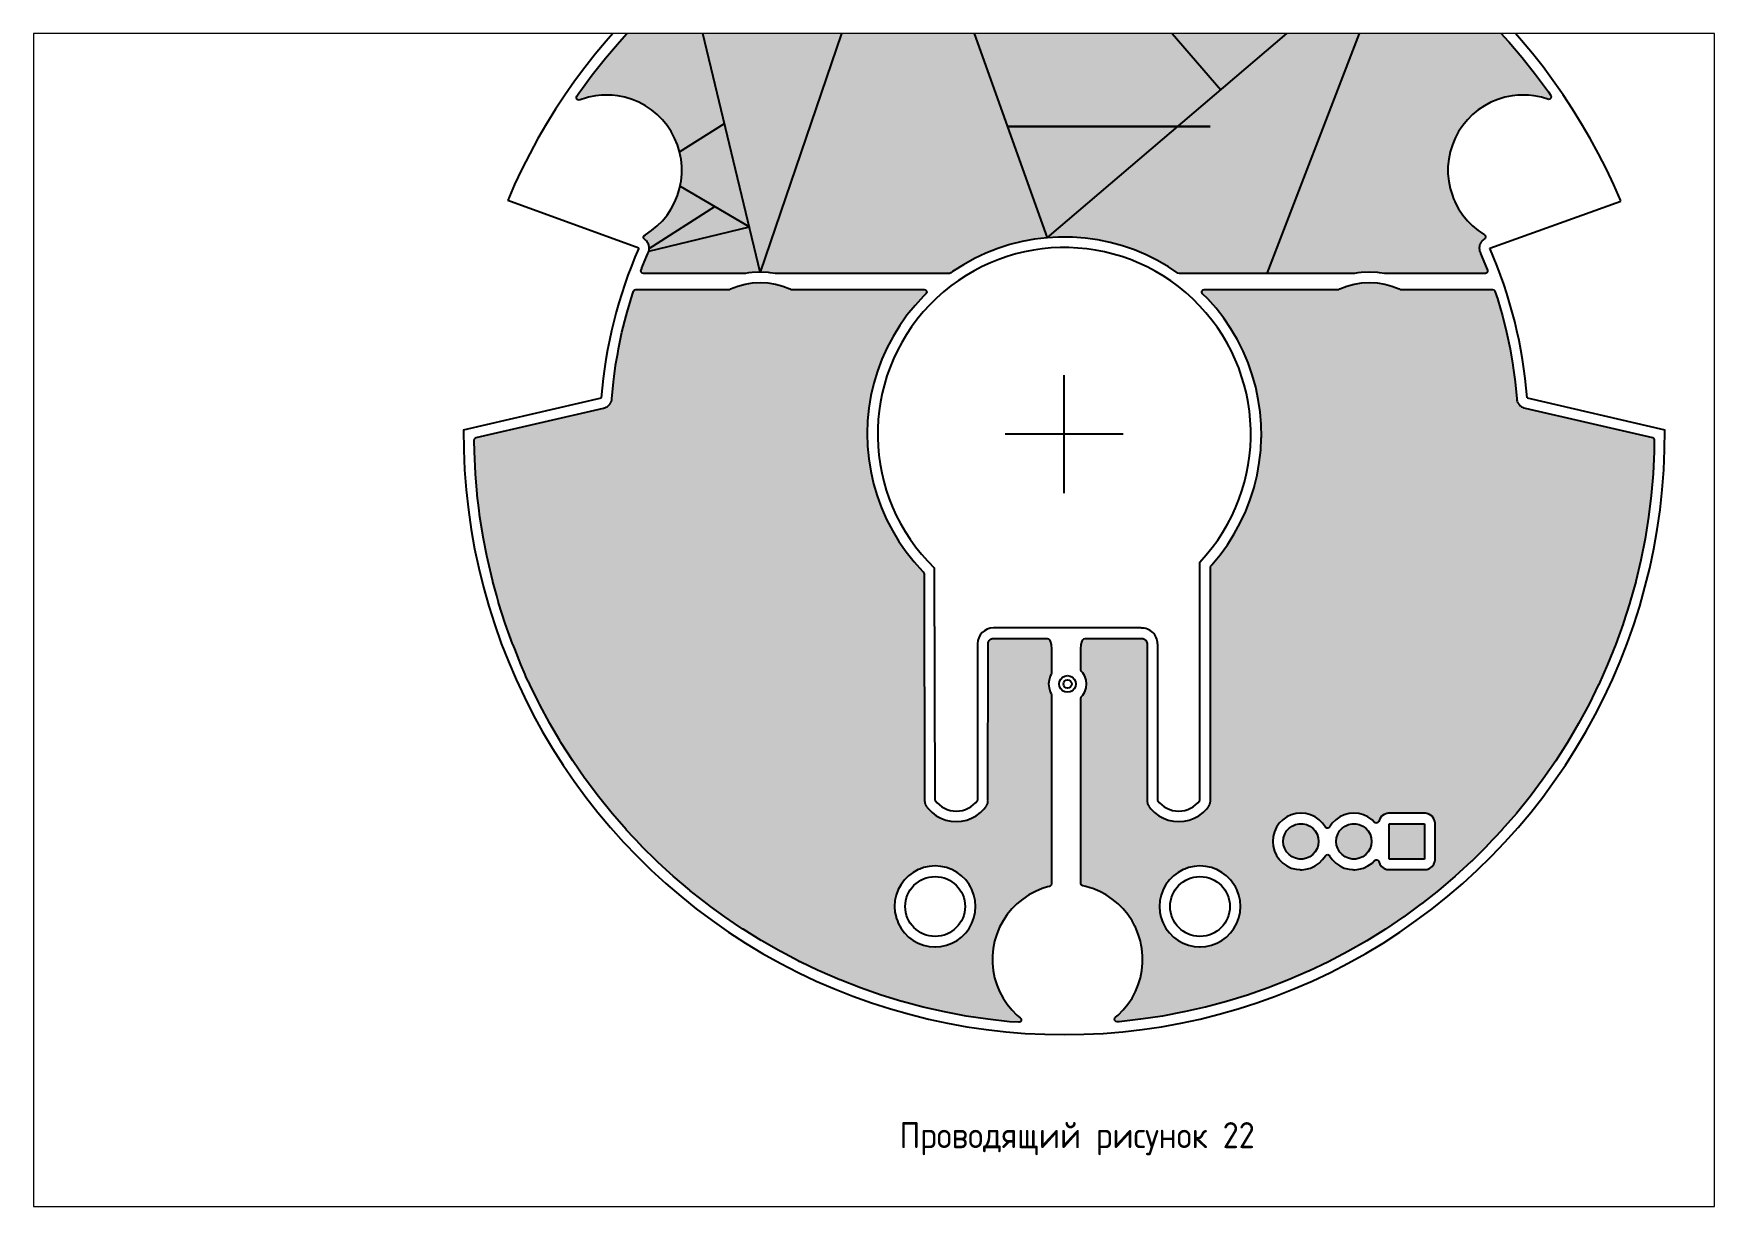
# Paper-space layout 'Лист1' of a CAD drawing. Header units: millimetres. Extents: x 29 to 259, y 20 to 181.
# The model-space entities are those that its viewports show. They can reach past a viewport. Long polylines and large blocks are cut down to what shows.
import ezdxf

# ---------------------------------------------------------------- set-up
doc = ezdxf.new("R2010")
doc.units = ezdxf.units.MM
doc.layers.add('BLACK', color=7, linetype='Continuous')
doc.styles.add('СПДС', font='isocpeur.ttf', dxfattribs={"width": 0.9})

psp = doc.layouts.new('Лист1')

msp = doc.modelspace()

# ---------------------------------------------------------------- texts
at = {"insert": (-3742.63, -140.9), "char_height": 2.5, "attachment_point": 2, "style": 'СПДС'}
msp.add_mtext_dynamic_manual_height_columns('\\pxqc;Проводящий рисунок 22', width=34.7669, gutter_width=12.5, heights=[0], dxfattribs=at)

# ---------------------------------------------------------------- hatches: boundary and pattern name
h = msp.add_hatch(color=256)
h.dxf.hatch_style = 1
h.paths.add_polyline_path([(-3735.06, -34.72), (-3735.07, -34.72), (-3735.08, -34.72), (-3735.2, -34.77), (-3735.32, -34.77), (-3735.33, -34.78), (-3735.46, -34.79), (-3735.56, -34.77), (-3735.59, -34.76), (-3735.6, -34.76), (-3735.65, -34.75), (-3735.7, -34.74), (-3735.7, -34.74), (-3735.71, -34.74), (-3735.74, -34.73), (-3737.28, -34.45), (-3737.29, -34.45), (-3738.96, -34.21), (-3738.97, -34.21), (-3740.65, -34.04), (-3740.66, -34.04), (-3742.35, -33.95), (-3742.36, -33.95), (-3744.05, -33.92), (-3744.06, -33.92), (-3745.75, -33.96), (-3745.76, -33.96), (-3747.44, -34.07), (-3747.45, -34.08), (-3749.13, -34.26), (-3749.14, -34.26), (-3750.81, -34.51), (-3750.82, -34.51), (-3752.37, -34.81), (-3752.4, -34.82), (-3752.51, -34.84), (-3752.52, -34.84), (-3752.64, -34.87), (-3752.77, -34.86), (-3752.78, -34.85), (-3752.91, -34.85), (-3753.02, -34.8), (-3753.04, -34.8), (-3753.13, -34.77), (-3749.32, -45.42), (-3732.99, -45.42), (-3728.84, -41.89)])
h.paths.add_polyline_path([(-3732.99, -45.42), (-3749.32, -45.42), (-3745.5, -56.08)])
h.paths.add_polyline_path([(-3712.18, -27.7), (-3713.91, -26.58), (-3713.92, -26.58), (-3715.69, -25.52), (-3715.7, -25.52), (-3717.51, -24.53), (-3717.52, -24.53), (-3719.36, -23.6), (-3719.37, -23.6), (-3720.44, -23.11), (-3721.25, -22.74), (-3721.25, -22.74), (-3723.16, -21.95), (-3723.17, -21.95), (-3725.1, -21.24), (-3725.11, -21.23), (-3727.07, -20.59), (-3727.08, -20.59), (-3728.04, -20.31), (-3728.11, -20.3), (-3728.25, -20.34), (-3728.34, -20.44), (-3734.44, -34.06), (-3734.45, -34.1), (-3734.5, -34.2), (-3734.51, -34.21), (-3734.56, -34.33), (-3734.64, -34.42), (-3734.65, -34.43), (-3734.73, -34.53), (-3734.77, -34.56), (-3734.84, -34.6), (-3734.85, -34.6), (-3734.95, -34.68), (-3735.06, -34.72), (-3728.84, -41.89)])
h.paths.add_polyline_path([(-3753.13, -34.77), (-3753.13, -34.77), (-3753.18, -34.74), (-3753.18, -34.74), (-3753.22, -34.71), (-3753.26, -34.69), (-3753.27, -34.68), (-3753.37, -34.61), (-3753.45, -34.51), (-3753.46, -34.5), (-3753.55, -34.41), (-3753.6, -34.3), (-3753.6, -34.28), (-3753.65, -34.2), (-3753.65, -34.2), (-3753.65, -34.2), (-3753.67, -34.15), (-3759.77, -20.53), (-3773.02, -59.37), (-3772.23, -59.41), (-3772.23, -59.41), (-3772.23, -59.41), (-3772.06, -59.44), (-3771.59, -59.51), (-3771.55, -59.51), (-3754.89, -59.51), (-3754.88, -59.51), (-3754.75, -59.46), (-3754.57, -59.33), (-3753.54, -58.67), (-3752.48, -58.08), (-3752.48, -58.08), (-3751.38, -57.57), (-3751.38, -57.57), (-3750.25, -57.12), (-3749.09, -56.74), (-3749.09, -56.74), (-3747.91, -56.45), (-3746.71, -56.22), (-3745.5, -56.08), (-3749.32, -45.42)])
h.paths.add_polyline_path([(-3759.77, -20.53), (-3759.81, -20.47), (-3759.93, -20.39), (-3760.07, -20.39), (-3761, -20.67), (-3761.01, -20.67), (-3762.95, -21.33), (-3762.96, -21.33), (-3764.87, -22.05), (-3764.88, -22.05), (-3766.77, -22.84), (-3766.78, -22.85), (-3768.64, -23.71), (-3768.64, -23.71), (-3770.47, -24.63), (-3770.48, -24.64), (-3772.27, -25.63), (-3772.28, -25.63), (-3774.03, -26.69), (-3774.04, -26.69), (-3775.75, -27.81), (-3775.76, -27.81), (-3777.43, -28.99), (-3777.44, -29), (-3779.07, -30.23), (-3779.08, -30.24), (-3779.87, -30.89), (-3773.02, -59.37)])
h = msp.add_hatch(color=256)
h.dxf.hatch_style = 1
h.paths.add_polyline_path([(-3712.18, -27.7), (-3745.5, -56.08), (-3744.44, -56.02), (-3744.29, -56.01), (-3743.07, -56.03), (-3741.86, -56.12), (-3740.65, -56.28), (-3739.46, -56.53), (-3738.29, -56.85), (-3737.14, -57.25), (-3737.14, -57.25), (-3736.01, -57.72), (-3734.92, -58.26), (-3733.87, -58.87), (-3732.97, -59.47), (-3732.97, -59.47), (-3732.83, -59.51), (-3724.45, -59.51)])
h = msp.add_hatch(color=256)
h.dxf.hatch_style = 1
h.paths.add_polyline_path([(-3706.53, -52.34), (-3706.65, -52.03), (-3706.86, -51.36), (-3707, -50.66), (-3707.07, -49.96), (-3707.07, -49.25), (-3707, -48.55), (-3706.86, -47.85), (-3706.65, -47.18), (-3706.38, -46.52), (-3706.38, -46.52), (-3706.05, -45.9), (-3705.66, -45.31), (-3705.21, -44.76), (-3704.71, -44.26), (-3704.16, -43.81), (-3703.57, -43.42), (-3702.95, -43.09), (-3702.95, -43.09), (-3702.3, -42.82), (-3701.62, -42.61), (-3700.92, -42.47), (-3700.38, -42.42), (-3700.22, -42.4), (-3699.51, -42.4), (-3699.34, -42.42), (-3698.81, -42.47), (-3698.11, -42.61), (-3697.48, -42.8), (-3697.44, -42.81), (-3697.3, -42.79), (-3697.2, -42.69), (-3697.16, -42.56), (-3697.21, -42.43), (-3697.43, -42.1), (-3697.43, -42.09), (-3698.66, -40.43), (-3698.66, -40.42), (-3699.94, -38.8), (-3699.95, -38.8), (-3701.24, -37.29), (-3701.29, -37.23), (-3701.29, -37.22), (-3702.62, -35.78), (-3702.69, -35.7), (-3702.69, -35.7), (-3703.53, -34.85), (-3704.14, -34.23), (-3704.15, -34.22), (-3705.65, -32.81), (-3705.66, -32.8), (-3707.21, -31.44), (-3707.22, -31.44), (-3708.69, -30.24), (-3708.82, -30.14), (-3708.82, -30.13), (-3710.33, -29), (-3710.47, -28.89), (-3710.48, -28.89), (-3711.05, -28.49), (-3712.17, -27.7), (-3712.18, -27.7), (-3724.45, -59.51), (-3716.06, -59.51), (-3716.03, -59.51), (-3715.72, -59.46), (-3715.38, -59.41), (-3715.38, -59.41), (-3715.38, -59.41), (-3714.6, -59.37), (-3713.81, -59.41), (-3713.81, -59.41), (-3713.81, -59.41), (-3713.64, -59.44), (-3713.17, -59.51), (-3713.13, -59.51), (-3703.52, -59.51), (-3703.47, -59.5), (-3703.34, -59.44), (-3703.28, -59.32), (-3703.29, -59.18), (-3703.36, -58.98), (-3703.36, -58.97), (-3703.94, -57.59), (-3703.96, -57.55), (-3703.99, -57.46), (-3704, -57.44), (-3704.03, -57.36), (-3704.03, -57.36), (-3704.05, -57.32), (-3704.06, -57.21), (-3704.06, -57.19), (-3704.07, -57.1), (-3704.07, -57.1), (-3704.07, -57.09), (-3704.07, -57.04), (-3704.07, -57.03), (-3704.06, -56.95), (-3704.05, -56.93), (-3704.04, -56.84), (-3704.04, -56.84), (-3704.04, -56.83), (-3704.03, -56.78), (-3704.03, -56.77), (-3703.99, -56.69), (-3703.98, -56.68), (-3703.95, -56.59), (-3703.94, -56.59), (-3703.92, -56.54), (-3703.91, -56.54), (-3703.85, -56.47), (-3703.84, -56.45), (-3703.79, -56.38), (-3703.79, -56.38), (-3703.78, -56.38), (-3703.75, -56.34), (-3703.74, -56.34), (-3703.74, -56.33), (-3703.67, -56.28), (-3703.66, -56.27), (-3703.55, -56.19), (-3703.51, -56.16), (-3703.46, -56.03), (-3703.48, -55.89), (-3703.58, -55.79), (-3703.99, -55.51), (-3704.16, -55.4), (-3704.71, -54.95), (-3705.21, -54.45), (-3705.66, -53.9), (-3706.05, -53.31), (-3706.38, -52.69), (-3706.38, -52.69), (-3706.42, -52.61)])
h = msp.add_hatch(color=256)
h.dxf.hatch_style = 1
h.paths.add_polyline_path([(-3779.87, -30.89), (-3780.66, -31.53), (-3780.67, -31.54), (-3782.21, -32.89), (-3782.21, -32.9), (-3783.7, -34.3), (-3783.71, -34.31), (-3785.14, -35.77), (-3785.15, -35.78), (-3786.53, -37.29), (-3786.53, -37.29), (-3787.86, -38.85), (-3787.86, -38.86), (-3789.13, -40.47), (-3789.14, -40.47), (-3790.35, -42.12), (-3790.35, -42.13), (-3790.6, -42.5), (-3790.63, -42.56), (-3790.64, -42.7), (-3790.57, -42.82), (-3790.44, -42.88), (-3790.3, -42.87), (-3790.19, -42.82), (-3790.18, -42.82), (-3789.79, -42.7), (-3789.5, -42.61), (-3788.81, -42.47), (-3788.26, -42.42), (-3788.1, -42.4), (-3787.4, -42.4), (-3787.22, -42.42), (-3786.69, -42.47), (-3786, -42.61), (-3785.32, -42.82), (-3784.67, -43.09), (-3784.67, -43.09), (-3784.04, -43.42), (-3783.46, -43.81), (-3782.91, -44.26), (-3782.41, -44.76), (-3781.96, -45.31), (-3781.57, -45.9), (-3781.23, -46.52), (-3780.96, -47.18), (-3780.76, -47.85), (-3776.44, -45.13)])
h = msp.add_hatch(color=256)
h.dxf.hatch_style = 1
h.paths.add_polyline_path([(-3776.44, -45.13), (-3780.76, -47.85), (-3780.67, -48.29), (-3780.62, -48.55), (-3780.55, -49.25), (-3780.55, -49.96), (-3780.62, -50.66), (-3780.67, -50.9), (-3780.71, -51.13), (-3774.06, -55.04)])
h = msp.add_hatch(color=256)
h.dxf.hatch_style = 1
h.paths.add_polyline_path([(-3783.88, -56.46), (-3783.94, -56.38), (-3783.95, -56.38), (-3783.99, -56.33), (-3784.07, -56.28), (-3784.13, -56.23), (-3784.21, -56.11), (-3784.22, -55.97), (-3784.15, -55.85), (-3784.09, -55.82), (-3784.04, -55.79), (-3783.46, -55.4), (-3782.91, -54.95), (-3782.41, -54.45), (-3781.96, -53.9), (-3781.57, -53.31), (-3781.23, -52.69), (-3780.96, -52.03), (-3780.76, -51.36), (-3780.76, -51.35), (-3780.67, -50.9), (-3780.62, -50.66), (-3780.55, -49.96), (-3780.55, -49.25), (-3780.62, -48.55), (-3780.67, -48.29), (-3780.76, -47.85), (-3780.76, -47.85), (-3780.76, -47.85), (-3780.76, -47.85), (-3780.67, -48.29), (-3780.62, -48.55), (-3780.55, -49.25), (-3780.55, -49.96), (-3780.62, -50.66), (-3780.67, -50.9), (-3780.71, -51.13), (-3774.06, -55.04), (-3783.7, -57.36), (-3783.73, -57.45), (-3783.74, -57.46), (-3783.77, -57.55), (-3783.77, -57.55), (-3783.77, -57.55), (-3783.74, -57.45), (-3783.7, -57.36), (-3783.7, -57.35), (-3783.68, -57.3), (-3783.67, -57.2), (-3783.66, -57.1), (-3783.66, -57.09), (-3783.66, -57.03), (-3783.68, -56.94), (-3783.69, -56.84), (-3783.69, -56.83), (-3783.71, -56.77), (-3783.75, -56.69), (-3783.75, -56.68), (-3783.75, -56.68), (-3783.75, -56.68), (-3783.78, -56.6), (-3783.82, -56.54)])
h.paths.add_polyline_path([(-3783.79, -56.59), (-3783.78, -56.59), (-3783.78, -56.59)], flags=17)
h = msp.add_hatch(color=256)
h.dxf.hatch_style = 1
h.paths.add_polyline_path([(-3774.06, -55.04), (-3783.7, -57.36), (-3783.73, -57.45), (-3783.74, -57.46), (-3783.77, -57.55), (-3783.8, -57.59), (-3784.14, -58.41), (-3784.37, -58.97), (-3784.37, -58.98), (-3784.39, -59.03), (-3784.44, -59.18), (-3784.46, -59.23), (-3784.44, -59.37), (-3784.35, -59.47), (-3784.21, -59.51), (-3774.48, -59.51), (-3774.45, -59.51), (-3774.14, -59.46), (-3773.8, -59.41), (-3773.8, -59.41), (-3773.8, -59.41), (-3773.02, -59.37)])
h = msp.add_hatch(color=256)
h.dxf.hatch_style = 1
h.paths.add_polyline_path([(-3762.73, -73.63), (-3762.6, -72.42), (-3762.6, -72.42), (-3762.41, -71.22), (-3762.41, -71.22), (-3762.13, -70.04), (-3761.78, -68.87), (-3761.35, -67.73), (-3760.85, -66.62), (-3760.85, -66.62), (-3760.29, -65.55), (-3759.65, -64.51), (-3759.14, -63.79), (-3758.95, -63.52), (-3758.95, -63.52), (-3758.18, -62.57), (-3758.18, -62.57), (-3757.36, -61.67), (-3757.14, -61.46), (-3757.12, -61.44), (-3757.06, -61.32), (-3757.08, -61.18), (-3757.17, -61.07), (-3757.31, -61.03), (-3770.08, -61.03), (-3770.17, -60.99), (-3770.86, -60.73), (-3771.56, -60.54), (-3772.29, -60.42), (-3773.02, -60.38), (-3773.75, -60.42), (-3774.47, -60.54), (-3775.18, -60.73), (-3775.87, -60.99), (-3775.95, -61.03), (-3784.93, -61.03), (-3784.96, -61.04), (-3785.09, -61.09), (-3785.17, -61.2), (-3785.44, -62.02), (-3785.44, -62.03), (-3785.78, -63.21), (-3785.89, -63.57), (-3785.89, -63.58), (-3786.28, -65.14), (-3786.28, -65.15), (-3786.61, -66.72), (-3786.62, -66.73), (-3786.69, -67.18), (-3786.89, -68.31), (-3786.89, -68.32), (-3787.03, -69.39), (-3787.1, -69.91), (-3787.11, -69.92), (-3787.26, -71.5), (-3787.26, -71.52), (-3787.26, -71.64), (-3787.31, -71.76), (-3787.31, -71.77), (-3787.35, -71.89), (-3787.42, -71.99), (-3787.42, -72), (-3787.49, -72.11), (-3787.59, -72.19), (-3787.6, -72.2), (-3787.69, -72.28), (-3787.8, -72.34), (-3787.81, -72.34), (-3787.92, -72.4), (-3788.05, -72.43), (-3788.06, -72.43), (-3800.26, -75.25), (-3800.31, -75.26), (-3800.42, -75.36), (-3800.45, -75.49), (-3800.44, -76.6), (-3800.44, -76.61), (-3800.34, -78.7), (-3800.34, -78.71), (-3800.17, -80.67), (-3800.16, -80.79), (-3800.16, -80.8), (-3800.01, -82), (-3799.9, -82.88), (-3799.9, -82.89), (-3799.57, -84.95), (-3799.57, -84.96), (-3799.24, -86.6), (-3799.16, -87.01), (-3799.16, -87.02), (-3798.67, -89.06), (-3798.67, -89.07), (-3798.29, -90.43), (-3798.11, -91.08), (-3798.11, -91.09), (-3797.47, -93.09), (-3797.47, -93.09), (-3796.77, -95.03), (-3796.76, -95.06), (-3796.76, -95.07), (-3796.57, -95.52), (-3795.97, -97.01), (-3795.97, -97.02), (-3795.55, -97.97), (-3795.46, -98.26), (-3795.27, -98.61), (-3795.25, -98.64), (-3795.12, -98.93), (-3795.11, -98.94), (-3794.26, -100.68), (-3794.19, -100.82), (-3794.19, -100.83), (-3793.19, -102.67), (-3793.19, -102.68), (-3792.24, -104.29), (-3792.13, -104.48), (-3792.13, -104.49), (-3791, -106.25), (-3790.99, -106.26), (-3789.84, -107.93), (-3789.8, -107.98), (-3789.8, -107.99), (-3788.54, -109.66), (-3788.54, -109.67), (-3787.22, -111.3), (-3787.22, -111.3), (-3785.84, -112.88), (-3785.84, -112.89), (-3784.4, -114.41), (-3784.4, -114.42), (-3782.91, -115.89), (-3782.9, -115.9), (-3782.39, -116.37), (-3781.36, -117.31), (-3781.36, -117.32), (-3779.76, -118.67), (-3779.76, -118.68), (-3778.11, -119.98), (-3778.11, -119.98), (-3777.79, -120.22), (-3776.42, -121.22), (-3776.41, -121.22), (-3775.48, -121.85), (-3774.79, -122.32), (-3774.68, -122.39), (-3774.67, -122.4), (-3772.93, -123.48), (-3772.89, -123.5), (-3772.88, -123.51), (-3771.92, -124.06), (-3771.07, -124.55), (-3771.06, -124.55), (-3769.4, -125.42), (-3769.21, -125.52), (-3769.2, -125.53), (-3767.47, -126.35), (-3767.31, -126.43), (-3767.3, -126.43), (-3765.38, -127.26), (-3765.37, -127.27), (-3763.42, -128.03), (-3763.42, -128.03), (-3761.44, -128.72), (-3761.43, -128.72), (-3759.43, -129.33), (-3759.42, -129.33), (-3757.4, -129.87), (-3757.39, -129.87), (-3755.35, -130.34), (-3755.34, -130.34), (-3753.28, -130.73), (-3753.27, -130.73), (-3751.21, -131.04), (-3751.2, -131.04), (-3749.12, -131.27), (-3749.11, -131.27), (-3748.26, -131.33), (-3748.2, -131.33), (-3748.07, -131.27), (-3748, -131.15), (-3748, -131.01), (-3748.08, -130.89), (-3748.4, -130.64), (-3748.9, -130.14), (-3749.35, -129.59), (-3749.74, -129), (-3750.07, -128.38), (-3750.07, -128.38), (-3750.34, -127.73), (-3750.55, -127.05), (-3750.69, -126.35), (-3750.76, -125.65), (-3750.76, -124.94), (-3750.69, -124.24), (-3750.55, -123.54), (-3750.34, -122.87), (-3750.07, -122.21), (-3750.07, -122.21), (-3749.74, -121.59), (-3749.35, -121), (-3748.9, -120.45), (-3748.4, -119.95), (-3747.85, -119.51), (-3747.26, -119.11), (-3746.64, -118.78), (-3746.64, -118.78), (-3745.98, -118.51), (-3745.47, -118.35), (-3745.31, -118.3), (-3745.31, -118.3), (-3745.31, -118.3), (-3745.28, -118.3), (-3745.22, -118.28), (-3745.12, -118.19), (-3745.08, -118.05), (-3745.08, -99.91), (-3745.11, -99.78), (-3745.21, -99.62), (-3745.33, -99.26), (-3745.33, -99.26), (-3745.37, -98.88), (-3745.33, -98.5), (-3745.21, -98.14), (-3745.11, -97.98), (-3745.08, -97.85), (-3745.08, -95.52), (-3745.08, -95.5), (-3745.11, -95.14), (-3745.12, -95.1), (-3745.22, -94.77), (-3745.24, -94.72), (-3745.29, -94.64), (-3745.37, -94.55), (-3745.5, -94.51), (-3750.64, -94.51), (-3750.68, -94.51), (-3750.73, -94.52), (-3750.78, -94.53), (-3750.86, -94.55), (-3750.93, -94.59), (-3751, -94.64), (-3751.06, -94.7), (-3751.1, -94.76), (-3751.14, -94.83), (-3751.14, -94.84), (-3751.16, -94.91), (-3751.18, -95.01), (-3751.18, -95.05), (-3751.18, -95.18), (-3751.19, -109.97), (-3751.19, -110), (-3751.18, -110.05), (-3751.19, -110.1), (-3751.19, -110.13), (-3751.19, -110.19), (-3751.19, -110.19), (-3751.2, -110.23), (-3751.21, -110.26), (-3751.21, -110.31), (-3751.21, -110.31), (-3751.23, -110.36), (-3751.24, -110.39), (-3751.26, -110.44), (-3751.28, -110.48), (-3751.29, -110.51), (-3751.31, -110.55), (-3751.34, -110.6), (-3751.36, -110.62), (-3751.39, -110.67), (-3751.42, -110.7), (-3751.44, -110.73), (-3751.54, -110.86), (-3751.9, -111.22), (-3752.3, -111.52), (-3752.75, -111.76), (-3753.22, -111.94), (-3753.72, -112.05), (-3754.22, -112.08), (-3754.73, -112.05), (-3755.22, -111.94), (-3755.7, -111.76), (-3756.14, -111.52), (-3756.55, -111.22), (-3756.9, -110.86), (-3757, -110.73), (-3757.02, -110.7), (-3757.05, -110.67), (-3757.08, -110.62), (-3757.1, -110.6), (-3757.13, -110.55), (-3757.15, -110.51), (-3757.17, -110.48), (-3757.19, -110.45), (-3757.2, -110.39), (-3757.21, -110.36), (-3757.23, -110.31), (-3757.24, -110.27), (-3757.24, -110.23), (-3757.25, -110.19), (-3757.25, -110.19), (-3757.26, -110.13), (-3757.26, -110.1), (-3757.26, -110.05), (-3757.26, -110), (-3757.26, -109.97), (-3757.31, -88.3), (-3757.32, -88.24), (-3757.39, -88.12), (-3757.45, -88.06), (-3758.27, -87.16), (-3758.27, -87.16), (-3759.02, -86.21), (-3759.02, -86.21), (-3759.72, -85.21), (-3759.72, -85.21), (-3760.35, -84.17), (-3760.91, -83.09), (-3761.4, -81.98), (-3761.4, -81.98), (-3761.49, -81.74), (-3761.82, -80.83), (-3762.16, -79.67), (-3762.43, -78.48), (-3762.62, -77.28), (-3762.73, -76.07), (-3762.77, -74.85)])
h.paths.add_polyline_path([(-3757.87, -116.68), (-3757.72, -116.63), (-3757.35, -116.49), (-3756.81, -116.37), (-3756.25, -116.33), (-3755.7, -116.37), (-3755.16, -116.49), (-3755.16, -116.49), (-3754.74, -116.64), (-3754.64, -116.68), (-3754.64, -116.68), (-3754.15, -116.95), (-3753.71, -117.28), (-3753.32, -117.67), (-3752.99, -118.12), (-3752.86, -118.35), (-3752.72, -118.6), (-3752.53, -119.12), (-3752.41, -119.66), (-3752.37, -120.22), (-3752.41, -120.77), (-3752.53, -121.31), (-3752.72, -121.83), (-3752.99, -122.32), (-3753.32, -122.76), (-3753.71, -123.15), (-3754.15, -123.48), (-3754.64, -123.75), (-3755.16, -123.94), (-3755.7, -124.06), (-3756.22, -124.1), (-3756.25, -124.1), (-3756.29, -124.1), (-3756.81, -124.06), (-3757.35, -123.94), (-3757.87, -123.75), (-3758.35, -123.48), (-3758.8, -123.15), (-3759.19, -122.76), (-3759.52, -122.32), (-3759.79, -121.83), (-3759.87, -121.61), (-3759.98, -121.31), (-3760, -121.22), (-3760.1, -120.77), (-3760.14, -120.22), (-3760.1, -119.66), (-3759.98, -119.12), (-3759.79, -118.6), (-3759.79, -118.6), (-3759.52, -118.12), (-3759.19, -117.67), (-3758.8, -117.28), (-3758.35, -116.95)], flags=16)
h.paths.add_polyline_path([(-3753.38, -120.22, -1), (-3759.13, -120.22, -1)], flags=0)
h = msp.add_hatch(color=256)
h.dxf.hatch_style = 1
h.paths.add_polyline_path([(-3688.16, -84.96), (-3688.16, -84.95), (-3687.83, -82.89), (-3687.83, -82.88), (-3687.57, -80.8), (-3687.57, -80.79), (-3687.39, -78.71), (-3687.39, -78.7), (-3687.29, -76.61), (-3687.29, -76.6), (-3687.28, -75.49), (-3687.28, -75.44), (-3687.35, -75.31), (-3687.47, -75.25), (-3699.67, -72.43), (-3699.68, -72.43), (-3699.68, -72.43), (-3699.81, -72.4), (-3699.92, -72.34), (-3699.93, -72.34), (-3700.04, -72.29), (-3700.14, -72.2), (-3700.14, -72.19), (-3700.24, -72.11), (-3700.31, -72), (-3700.31, -71.99), (-3700.38, -71.89), (-3700.42, -71.77), (-3700.43, -71.76), (-3700.46, -71.66), (-3700.47, -71.64), (-3700.47, -71.52), (-3700.47, -71.5), (-3700.63, -69.92), (-3700.63, -69.91), (-3700.84, -68.32), (-3700.84, -68.31), (-3701.11, -66.73), (-3701.12, -66.72), (-3701.45, -65.15), (-3701.45, -65.14), (-3701.84, -63.58), (-3701.84, -63.57), (-3702.29, -62.03), (-3702.29, -62.02), (-3702.56, -61.2), (-3702.57, -61.18), (-3702.66, -61.07), (-3702.8, -61.03), (-3711.66, -61.03), (-3711.75, -60.99), (-3712.44, -60.73), (-3713.14, -60.54), (-3713.87, -60.42), (-3714.6, -60.38), (-3715.33, -60.42), (-3716.05, -60.54), (-3716.76, -60.73), (-3717.45, -60.99), (-3717.53, -61.03), (-3730.43, -61.03), (-3730.44, -61.03), (-3730.57, -61.08), (-3730.66, -61.2), (-3730.67, -61.34), (-3730.6, -61.46), (-3730.11, -61.94), (-3729.85, -62.24), (-3729.31, -62.85), (-3728.56, -63.81), (-3727.88, -64.82), (-3727.69, -65.14), (-3727.26, -65.87), (-3726.72, -66.96), (-3726.24, -68.08), (-3725.84, -69.23), (-3725.51, -70.4), (-3725.26, -71.59), (-3725.08, -72.79), (-3724.98, -74), (-3724.96, -75.22), (-3724.97, -75.29), (-3725.02, -76.44), (-3725.16, -77.65), (-3725.37, -78.84), (-3725.63, -79.86), (-3725.67, -80.02), (-3726.03, -81.18), (-3726.47, -82.32), (-3726.99, -83.42), (-3727.57, -84.49), (-3728.22, -85.52), (-3728.93, -86.5), (-3729.71, -87.44), (-3729.79, -87.52), (-3729.81, -87.56), (-3729.85, -87.69), (-3729.85, -109.97), (-3729.85, -110), (-3729.84, -110.05), (-3729.85, -110.1), (-3729.85, -110.13), (-3729.85, -110.19), (-3729.86, -110.23), (-3729.87, -110.26), (-3729.88, -110.31), (-3729.9, -110.36), (-3729.91, -110.39), (-3729.92, -110.44), (-3729.94, -110.48), (-3729.96, -110.51), (-3729.97, -110.55), (-3730.01, -110.6), (-3730.02, -110.62), (-3730.05, -110.67), (-3730.08, -110.7), (-3730.11, -110.73), (-3730.21, -110.86), (-3730.56, -111.22), (-3730.97, -111.52), (-3731.41, -111.76), (-3731.89, -111.94), (-3732.38, -112.05), (-3732.89, -112.08), (-3733.39, -112.05), (-3733.89, -111.94), (-3734.36, -111.76), (-3734.8, -111.52), (-3735.21, -111.22), (-3735.57, -110.86), (-3735.67, -110.73), (-3735.69, -110.7), (-3735.72, -110.67), (-3735.72, -110.67), (-3735.75, -110.62), (-3735.76, -110.6), (-3735.8, -110.55), (-3735.81, -110.51), (-3735.83, -110.48), (-3735.85, -110.44), (-3735.87, -110.39), (-3735.88, -110.36), (-3735.9, -110.31), (-3735.9, -110.31), (-3735.9, -110.26), (-3735.91, -110.23), (-3735.92, -110.19), (-3735.92, -110.13), (-3735.92, -110.1), (-3735.93, -110.05), (-3735.93, -110.05), (-3735.93, -110.04), (-3735.92, -110), (-3735.92, -109.97), (-3735.92, -95.05), (-3735.92, -95.01), (-3735.94, -94.91), (-3735.96, -94.83), (-3736.01, -94.75), (-3736.05, -94.69), (-3736.12, -94.63), (-3736.18, -94.59), (-3736.26, -94.55), (-3736.34, -94.53), (-3736.42, -94.51), (-3736.44, -94.51), (-3736.47, -94.51), (-3736.48, -94.51), (-3736.48, -94.51), (-3736.6, -94.51), (-3736.64, -94.51), (-3741.86, -94.51), (-3741.98, -94.54), (-3742.08, -94.64), (-3742.12, -94.72), (-3742.14, -94.77), (-3742.24, -95.1), (-3742.25, -95.14), (-3742.28, -95.5), (-3742.28, -95.52), (-3742.28, -97.5), (-3742.28, -97.54), (-3742.22, -97.67), (-3742.09, -97.82), (-3741.9, -98.14), (-3741.78, -98.5), (-3741.74, -98.88), (-3741.78, -99.26), (-3741.9, -99.62), (-3742.09, -99.94), (-3742.22, -100.09), (-3742.24, -100.12), (-3742.28, -100.26), (-3742.28, -113.98), (-3742.28, -118), (-3742.28, -118.06), (-3742.21, -118.18), (-3742.08, -118.25), (-3741.8, -118.3), (-3741.38, -118.43), (-3741.13, -118.51), (-3740.47, -118.78), (-3740.47, -118.78), (-3739.85, -119.11), (-3739.26, -119.51), (-3738.71, -119.95), (-3738.45, -120.22), (-3738.21, -120.45), (-3737.76, -121), (-3737.37, -121.59), (-3737.1, -122.1), (-3737.04, -122.21), (-3736.77, -122.87), (-3736.56, -123.54), (-3736.48, -123.94), (-3736.42, -124.24), (-3736.35, -124.94), (-3736.35, -125.65), (-3736.42, -126.35), (-3736.49, -126.7), (-3736.56, -127.05), (-3736.77, -127.73), (-3737.04, -128.38), (-3737.37, -129), (-3737.76, -129.59), (-3738.21, -130.14), (-3738.71, -130.64), (-3738.96, -130.84), (-3739.01, -130.89), (-3739.05, -131.02), (-3739.02, -131.16), (-3738.92, -131.25), (-3738.79, -131.28), (-3738.62, -131.27), (-3738.61, -131.27), (-3736.54, -131.04), (-3736.53, -131.04), (-3734.46, -130.73), (-3734.45, -130.73), (-3732.39, -130.34), (-3732.38, -130.34), (-3730.34, -129.87), (-3730.33, -129.87), (-3728.31, -129.34), (-3728.3, -129.33), (-3726.3, -128.72), (-3726.29, -128.72), (-3724.32, -128.03), (-3724.31, -128.03), (-3722.36, -127.27), (-3722.35, -127.27), (-3720.43, -126.43), (-3720.42, -126.43), (-3718.53, -125.53), (-3718.52, -125.52), (-3716.67, -124.55), (-3716.66, -124.55), (-3714.85, -123.51), (-3714.84, -123.51), (-3713.06, -122.4), (-3713.06, -122.39), (-3711.32, -121.22), (-3711.31, -121.22), (-3709.63, -119.98), (-3709.62, -119.98), (-3707.98, -118.68), (-3707.97, -118.68), (-3706.38, -117.32), (-3706.37, -117.31), (-3704.83, -115.9), (-3704.82, -115.89), (-3703.33, -114.42), (-3703.33, -114.41), (-3701.89, -112.89), (-3701.89, -112.88), (-3700.51, -111.3), (-3700.51, -111.3), (-3699.19, -109.67), (-3699.19, -109.66), (-3697.93, -107.99), (-3697.93, -107.98), (-3696.74, -106.26), (-3696.73, -106.25), (-3695.61, -104.49), (-3695.6, -104.48), (-3694.54, -102.68), (-3694.54, -102.67), (-3693.54, -100.83), (-3693.54, -100.82), (-3692.62, -98.94), (-3692.61, -98.93), (-3691.76, -97.02), (-3691.76, -97.01), (-3690.98, -95.07), (-3690.97, -95.06), (-3690.26, -93.1), (-3690.26, -93.09), (-3689.63, -91.09), (-3689.62, -91.08), (-3689.06, -89.07), (-3689.06, -89.06), (-3688.57, -87.02), (-3688.57, -87.02)])
h.paths.add_polyline_path([(-3712.81, -111.28), (-3709.22, -111.28), (-3709.22, -111.28), (-3709.22, -111.28), (-3709.22, -111.28), (-3709.1, -111.29), (-3709.1, -111.29), (-3708.83, -111.39), (-3708.6, -111.57), (-3708.42, -111.8), (-3708.32, -112.07), (-3708.32, -112.09), (-3708.31, -112.18), (-3708.31, -115.78), (-3708.32, -115.9), (-3708.42, -116.17), (-3708.6, -116.4), (-3708.83, -116.57), (-3709.1, -116.67), (-3709.22, -116.68), (-3712.81, -116.68), (-3712.91, -116.67), (-3712.93, -116.67), (-3712.93, -116.67), (-3713.2, -116.57), (-3713.43, -116.4), (-3713.6, -116.17), (-3713.7, -115.9), (-3713.73, -115.84), (-3713.84, -115.76), (-3713.98, -115.75), (-3714.11, -115.81), (-3714.35, -116.06), (-3714.74, -116.33), (-3715.16, -116.53), (-3715.62, -116.65), (-3716.01, -116.69), (-3716.09, -116.69), (-3716.2, -116.68), (-3716.56, -116.65), (-3717.02, -116.53), (-3717.45, -116.33), (-3717.64, -116.19), (-3717.83, -116.06), (-3718.17, -115.72), (-3718.43, -115.35), (-3718.46, -115.31), (-3718.59, -115.25), (-3718.73, -115.27), (-3718.83, -115.35), (-3719.09, -115.72), (-3719.43, -116.06), (-3719.82, -116.33), (-3720.24, -116.53), (-3720.7, -116.65), (-3721.09, -116.69), (-3721.17, -116.69), (-3721.28, -116.68), (-3721.64, -116.65), (-3722.1, -116.53), (-3722.53, -116.33), (-3722.72, -116.19), (-3722.91, -116.06), (-3723.25, -115.72), (-3723.3, -115.65), (-3723.52, -115.34), (-3723.71, -114.92), (-3723.72, -114.91), (-3723.84, -114.45), (-3723.88, -113.98), (-3723.84, -113.51), (-3723.72, -113.05), (-3723.52, -112.62), (-3723.25, -112.24), (-3722.91, -111.9), (-3722.53, -111.63), (-3722.1, -111.43), (-3721.64, -111.31), (-3721.17, -111.27), (-3720.7, -111.31), (-3720.24, -111.43), (-3719.82, -111.63), (-3719.43, -111.9), (-3719.09, -112.24), (-3718.83, -112.61), (-3718.8, -112.65), (-3718.68, -112.71), (-3718.54, -112.7), (-3718.43, -112.61), (-3718.17, -112.24), (-3717.83, -111.9), (-3717.45, -111.63), (-3717.02, -111.43), (-3716.56, -111.31), (-3716.09, -111.27), (-3715.62, -111.31), (-3715.16, -111.43), (-3714.74, -111.63), (-3714.35, -111.9), (-3714.11, -112.15), (-3714.05, -112.19), (-3713.91, -112.22), (-3713.78, -112.17), (-3713.7, -112.06), (-3713.6, -111.8), (-3713.43, -111.57), (-3713.2, -111.39), (-3712.93, -111.29), (-3712.81, -111.28)], flags=16)
h.paths.add_polyline_path([(-3712.71, -112.28), (-3709.31, -112.28), (-3709.31, -115.68), (-3712.71, -115.68)], flags=0)
h.paths.add_polyline_path([(-3715.91, -112.29), (-3715.57, -112.36), (-3715.24, -112.51), (-3714.95, -112.72), (-3714.72, -112.98), (-3714.54, -113.29), (-3714.43, -113.63), (-3714.39, -113.98), (-3714.43, -114.33), (-3714.54, -114.67), (-3714.72, -114.98), (-3714.95, -115.24), (-3715.24, -115.45), (-3715.57, -115.6), (-3715.91, -115.67), (-3716.27, -115.67), (-3716.62, -115.6), (-3716.94, -115.45), (-3717.23, -115.24), (-3717.47, -114.98), (-3717.64, -114.67), (-3717.75, -114.33), (-3717.79, -113.98), (-3717.75, -113.63), (-3717.64, -113.29), (-3717.47, -112.98), (-3717.23, -112.72), (-3716.94, -112.51), (-3716.62, -112.36), (-3716.27, -112.29)], flags=0)
h.paths.add_polyline_path([(-3720.65, -112.36), (-3720.32, -112.51), (-3720.03, -112.72), (-3719.8, -112.98), (-3719.62, -113.29), (-3719.51, -113.63), (-3719.47, -113.98), (-3719.51, -114.33), (-3719.62, -114.67), (-3719.8, -114.98), (-3720.03, -115.24), (-3720.32, -115.45), (-3720.65, -115.6), (-3720.99, -115.67), (-3721.35, -115.67), (-3721.7, -115.6), (-3722.02, -115.45), (-3722.31, -115.24), (-3722.55, -114.98), (-3722.72, -114.67), (-3722.83, -114.33), (-3722.87, -113.98), (-3722.83, -113.63), (-3722.72, -113.29), (-3722.55, -112.98), (-3722.31, -112.72), (-3722.02, -112.51), (-3721.7, -112.36), (-3721.35, -112.29), (-3720.99, -112.29)], flags=0)
h.paths.add_polyline_path([(-3728.75, -116.95), (-3728.31, -117.28), (-3727.92, -117.67), (-3727.59, -118.12), (-3727.46, -118.35), (-3727.32, -118.6), (-3727.13, -119.12), (-3727.01, -119.66), (-3726.97, -120.22), (-3727.01, -120.77), (-3727.13, -121.31), (-3727.32, -121.83), (-3727.59, -122.32), (-3727.92, -122.76), (-3728.31, -123.15), (-3728.75, -123.48), (-3729.24, -123.75), (-3729.76, -123.94), (-3730.3, -124.06), (-3730.82, -124.1), (-3730.85, -124.1), (-3730.89, -124.1), (-3731.41, -124.06), (-3731.95, -123.94), (-3732.47, -123.75), (-3732.95, -123.48), (-3733.4, -123.15), (-3733.79, -122.76), (-3734.12, -122.32), (-3734.39, -121.83), (-3734.47, -121.61), (-3734.58, -121.31), (-3734.59, -121.25), (-3734.7, -120.77), (-3734.74, -120.22), (-3734.7, -119.66), (-3734.58, -119.12), (-3734.41, -118.68), (-3734.39, -118.6), (-3734.12, -118.12), (-3733.79, -117.67), (-3733.4, -117.28), (-3732.95, -116.95), (-3732.47, -116.68), (-3732.32, -116.63), (-3731.95, -116.49), (-3731.41, -116.37), (-3730.85, -116.33), (-3730.3, -116.37), (-3729.76, -116.49), (-3729.76, -116.49), (-3729.34, -116.64), (-3729.24, -116.68), (-3729.24, -116.68)], flags=16)
h.paths.add_polyline_path([(-3727.98, -120.22, -1), (-3733.73, -120.22, -1)], flags=0)
h = msp.add_hatch(color=256)
h.dxf.hatch_style = 1
h.paths.add_polyline_path([(-3719.47, -113.98), (-3719.51, -113.63), (-3719.62, -113.29), (-3719.8, -112.98), (-3720.03, -112.72), (-3720.32, -112.51), (-3720.65, -112.36), (-3720.99, -112.29), (-3721.35, -112.29), (-3721.7, -112.36), (-3722.02, -112.51), (-3722.31, -112.72), (-3722.55, -112.98), (-3722.72, -113.29), (-3722.83, -113.63), (-3722.87, -113.98), (-3722.83, -114.33), (-3722.72, -114.67), (-3722.55, -114.98), (-3722.31, -115.24), (-3722.02, -115.45), (-3721.7, -115.6), (-3721.35, -115.67), (-3720.99, -115.67), (-3720.65, -115.6), (-3720.32, -115.45), (-3720.03, -115.24), (-3719.8, -114.98), (-3719.62, -114.67), (-3719.51, -114.33)])
h.paths.add_polyline_path([(-3716.94, -115.45), (-3716.62, -115.6), (-3716.27, -115.67), (-3715.91, -115.67), (-3715.57, -115.6), (-3715.24, -115.45), (-3714.95, -115.24), (-3714.72, -114.98), (-3714.54, -114.67), (-3714.43, -114.33), (-3714.39, -113.98), (-3714.43, -113.63), (-3714.54, -113.29), (-3714.72, -112.98), (-3714.95, -112.72), (-3715.24, -112.51), (-3715.57, -112.36), (-3715.91, -112.29), (-3716.27, -112.29), (-3716.62, -112.36), (-3716.94, -112.51), (-3717.23, -112.72), (-3717.47, -112.98), (-3717.64, -113.29), (-3717.75, -113.63), (-3717.79, -113.98), (-3717.75, -114.33), (-3717.64, -114.67), (-3717.47, -114.98), (-3717.23, -115.24)])
h.paths.add_polyline_path([(-3712.71, -112.28), (-3712.71, -115.68), (-3709.31, -115.68), (-3709.31, -112.28)])

# ---------------------------------------------------------------- linework, layer by layer
for p, q in [((-3759.77, -20.53), (-3773.02, -59.37)), ((-3745.5, -56.08), (-3712.18, -27.7)), ((-3712.18, -27.7), (-3724.45, -59.51)), ((-3773.02, -59.37), (-3779.87, -30.89)), ((-3753.13, -34.77), (-3745.5, -56.08)), ((-3735.06, -34.72), (-3728.84, -41.89)), ((-3780.76, -47.85), (-3776.44, -45.13)), ((-3749.32, -45.42), (-3729.89, -45.42)), ((-3729.89, -45.42), (-3749.32, -45.42)), ((-3780.71, -51.13), (-3774.06, -55.04)), ((-3783.66, -57.1), (-3777.39, -53.09)), ((-3783.7, -57.36), (-3774.06, -55.04)), ((-3743.87, -74.91), (-3743.87, -69.26)), ((-3743.87, -74.91), (-3749.52, -74.91)), ((-3743.87, -80.57), (-3743.87, -74.91)), ((-3738.21, -74.91), (-3743.87, -74.91))]:
    msp.add_line(p, q)
at = {"layer": 'BLACK', "linetype": 'Continuous'}
for p, q in [((-3785.14, -35.77), (-3783.71, -34.31)), ((-3786.53, -37.29), (-3785.15, -35.78)), ((-3785.15, -35.78), (-3785.14, -35.77)), ((-3702.71, -35.68), (-3702.69, -35.7)), ((-3702.69, -35.7), (-3702.69, -35.7)), ((-3702.69, -35.7), (-3702.62, -35.78)), ((-3702.62, -35.78), (-3701.29, -37.22)), ((-3787.86, -38.85), (-3786.53, -37.29)), ((-3786.53, -37.29), (-3786.53, -37.29)), ((-3701.29, -37.22), (-3701.29, -37.23)), ((-3701.29, -37.23), (-3701.24, -37.29)), ((-3701.24, -37.29), (-3699.95, -38.8)), ((-3789.13, -40.47), (-3787.86, -38.86)), ((-3787.86, -38.86), (-3787.86, -38.85)), ((-3699.95, -38.8), (-3699.94, -38.8)), ((-3699.94, -38.8), (-3698.66, -40.42)), ((-3790.32, -42.09), (-3789.14, -40.47)), ((-3789.14, -40.47), (-3789.13, -40.47)), ((-3698.66, -40.42), (-3698.66, -40.43)), ((-3698.66, -40.43), (-3697.43, -42.09)), ((-3790.64, -42.7), (-3790.63, -42.56)), ((-3790.57, -42.82), (-3790.64, -42.7)), ((-3790.63, -42.56), (-3790.6, -42.5)), ((-3790.6, -42.5), (-3790.35, -42.13)), ((-3790.44, -42.88), (-3790.57, -42.82)), ((-3790.3, -42.87), (-3790.44, -42.88)), ((-3790.35, -42.12), (-3790.32, -42.09)), ((-3790.35, -42.13), (-3790.35, -42.12)), ((-3790.19, -42.82), (-3790.3, -42.87)), ((-3790.18, -42.82), (-3790.19, -42.82)), ((-3789.79, -42.7), (-3790.18, -42.82)), ((-3789.5, -42.61), (-3789.79, -42.7)), ((-3788.81, -42.47), (-3789.5, -42.61)), ((-3789.5, -42.61), (-3789.5, -42.61)), ((-3788.26, -42.42), (-3788.81, -42.47)), ((-3788.81, -42.47), (-3788.81, -42.47)), ((-3788.1, -42.4), (-3788.26, -42.42)), ((-3787.4, -42.4), (-3788.1, -42.4)), ((-3787.22, -42.42), (-3787.4, -42.4)), ((-3786.69, -42.47), (-3787.22, -42.42)), ((-3786, -42.61), (-3786.69, -42.47)), ((-3786.69, -42.47), (-3786.69, -42.47)), ((-3785.32, -42.82), (-3786, -42.61)), ((-3786, -42.61), (-3786, -42.61)), ((-3784.67, -43.09), (-3785.32, -42.82)), ((-3784.04, -43.42), (-3784.67, -43.09)), ((-3784.67, -43.09), (-3784.67, -43.09)), ((-3783.46, -43.81), (-3784.04, -43.42)), ((-3784.04, -43.42), (-3784.04, -43.42)), ((-3784.04, -43.42), (-3784.04, -43.42)), ((-3703.57, -43.42), (-3704.16, -43.81)), ((-3702.95, -43.09), (-3703.57, -43.42)), ((-3703.57, -43.42), (-3703.57, -43.42)), ((-3702.3, -42.82), (-3702.95, -43.09)), ((-3702.95, -43.09), (-3702.95, -43.09)), ((-3701.62, -42.61), (-3702.3, -42.82)), ((-3700.92, -42.47), (-3701.62, -42.61)), ((-3701.62, -42.61), (-3701.62, -42.61)), ((-3700.38, -42.42), (-3700.92, -42.47)), ((-3700.92, -42.47), (-3700.92, -42.47)), ((-3700.22, -42.4), (-3700.38, -42.42)), ((-3699.51, -42.4), (-3700.22, -42.4)), ((-3699.34, -42.42), (-3699.51, -42.4)), ((-3698.81, -42.47), (-3699.34, -42.42)), ((-3698.11, -42.61), (-3698.81, -42.47)), ((-3698.81, -42.47), (-3698.81, -42.47)), ((-3697.48, -42.8), (-3698.11, -42.61)), ((-3698.11, -42.61), (-3698.11, -42.61)), ((-3698.11, -42.61), (-3698.11, -42.61)), ((-3698.11, -42.61), (-3698.11, -42.61)), ((-3697.44, -42.81), (-3697.48, -42.8)), ((-3697.3, -42.79), (-3697.44, -42.81)), ((-3697.43, -42.09), (-3697.43, -42.1)), ((-3697.43, -42.1), (-3697.21, -42.43)), ((-3697.2, -42.69), (-3697.3, -42.79)), ((-3697.21, -42.43), (-3697.16, -42.56)), ((-3697.16, -42.56), (-3697.2, -42.69)), ((-3782.91, -44.26), (-3783.46, -43.81)), ((-3783.46, -43.81), (-3783.46, -43.81)), ((-3783.46, -43.81), (-3783.46, -43.81)), ((-3782.41, -44.76), (-3782.91, -44.26)), ((-3781.96, -45.31), (-3782.41, -44.76)), ((-3782.41, -44.76), (-3782.41, -44.76)), ((-3782.41, -44.76), (-3782.41, -44.76)), ((-3705.21, -44.76), (-3705.66, -45.31)), ((-3704.71, -44.26), (-3705.21, -44.76)), ((-3704.16, -43.81), (-3704.71, -44.26)), ((-3704.16, -43.81), (-3704.16, -43.81)), ((-3781.57, -45.9), (-3781.96, -45.31)), ((-3781.23, -46.52), (-3781.57, -45.9)), ((-3780.96, -47.18), (-3781.23, -46.52)), ((-3706.38, -46.52), (-3706.65, -47.18)), ((-3706.05, -45.9), (-3706.38, -46.52)), ((-3706.38, -46.52), (-3706.38, -46.52)), ((-3705.66, -45.31), (-3706.05, -45.9)), ((-3706.05, -45.9), (-3706.05, -45.9)), ((-3705.66, -45.31), (-3705.66, -45.31)), ((-3780.76, -47.85), (-3780.96, -47.18)), ((-3780.67, -48.29), (-3780.76, -47.85)), ((-3780.76, -47.85), (-3780.76, -47.85)), ((-3780.76, -47.85), (-3780.76, -47.85)), ((-3780.76, -47.85), (-3780.76, -47.85)), ((-3780.62, -48.55), (-3780.67, -48.29)), ((-3706.86, -47.85), (-3707, -48.55)), ((-3706.65, -47.18), (-3706.86, -47.85)), ((-3706.86, -47.85), (-3706.86, -47.85)), ((-3780.55, -49.25), (-3780.62, -48.55)), ((-3780.62, -50.66), (-3780.55, -49.96)), ((-3780.55, -49.96), (-3780.55, -49.25)), ((-3707, -48.55), (-3707.07, -49.25)), ((-3707.07, -49.25), (-3707.07, -49.96)), ((-3707.07, -49.96), (-3707, -50.66)), ((-3707, -48.55), (-3707, -48.55)), ((-3780.96, -52.03), (-3780.76, -51.36)), ((-3780.76, -51.36), (-3780.67, -50.9)), ((-3780.76, -51.36), (-3780.76, -51.36)), ((-3780.76, -51.36), (-3780.76, -51.36)), ((-3780.67, -50.9), (-3780.62, -50.66)), ((-3707, -50.66), (-3707, -50.66)), ((-3707, -50.66), (-3706.86, -51.36)), ((-3706.86, -51.36), (-3706.86, -51.36)), ((-3706.86, -51.36), (-3706.65, -52.03)), ((-3784.67, -57.08), (-3797.24, -52.51)), ((-3781.57, -53.31), (-3781.23, -52.69)), ((-3781.23, -52.69), (-3780.96, -52.03)), ((-3706.65, -52.03), (-3706.53, -52.34)), ((-3706.53, -52.34), (-3706.42, -52.61)), ((-3706.42, -52.61), (-3706.38, -52.69)), ((-3706.38, -52.69), (-3706.38, -52.69)), ((-3706.38, -52.69), (-3706.05, -53.31)), ((-3703.06, -57.08), (-3690.5, -52.56)), ((-3782.91, -54.95), (-3782.41, -54.45)), ((-3782.41, -54.45), (-3781.96, -53.9)), ((-3781.96, -53.9), (-3781.57, -53.31)), ((-3706.05, -53.31), (-3706.05, -53.31)), ((-3706.05, -53.31), (-3705.66, -53.9)), ((-3705.66, -53.9), (-3705.66, -53.9)), ((-3705.66, -53.9), (-3705.21, -54.45)), ((-3705.21, -54.45), (-3704.71, -54.95)), ((-3784.22, -55.97), (-3784.15, -55.85)), ((-3784.21, -56.11), (-3784.22, -55.97)), ((-3784.13, -56.23), (-3784.21, -56.11)), ((-3784.15, -55.85), (-3784.09, -55.82)), ((-3784.07, -56.27), (-3784.13, -56.23)), ((-3784.09, -55.82), (-3784.04, -55.79)), ((-3784.06, -56.28), (-3784.07, -56.27)), ((-3783.99, -56.33), (-3784.06, -56.28)), ((-3784.04, -55.79), (-3783.46, -55.4)), ((-3783.99, -56.34), (-3783.99, -56.33)), ((-3783.98, -56.34), (-3783.99, -56.34)), ((-3783.95, -56.38), (-3783.98, -56.34)), ((-3783.94, -56.38), (-3783.95, -56.38)), ((-3783.88, -56.46), (-3783.94, -56.38)), ((-3783.46, -55.4), (-3782.91, -54.95)), ((-3746.71, -56.22), (-3747.91, -56.45)), ((-3745.5, -56.08), (-3746.71, -56.22)), ((-3744.44, -56.02), (-3745.5, -56.08)), ((-3744.29, -56.01), (-3744.44, -56.02)), ((-3743.07, -56.03), (-3744.29, -56.01)), ((-3744.29, -56.01), (-3744.29, -56.01)), ((-3741.86, -56.12), (-3743.07, -56.03)), ((-3740.65, -56.28), (-3741.86, -56.12)), ((-3739.46, -56.53), (-3740.65, -56.28)), ((-3704.71, -54.95), (-3704.71, -54.95)), ((-3704.71, -54.95), (-3704.71, -54.95)), ((-3704.71, -54.95), (-3704.16, -55.4)), ((-3704.16, -55.4), (-3703.99, -55.51)), ((-3703.99, -55.51), (-3703.57, -55.79)), ((-3703.79, -56.38), (-3703.84, -56.45)), ((-3703.78, -56.38), (-3703.79, -56.38)), ((-3703.79, -56.38), (-3703.79, -56.38)), ((-3703.75, -56.34), (-3703.78, -56.38)), ((-3703.74, -56.34), (-3703.75, -56.34)), ((-3703.67, -56.28), (-3703.74, -56.33)), ((-3703.74, -56.33), (-3703.74, -56.34)), ((-3703.66, -56.27), (-3703.67, -56.28)), ((-3703.59, -56.22), (-3703.66, -56.27)), ((-3703.58, -56.21), (-3703.59, -56.22)), ((-3703.51, -56.16), (-3703.58, -56.21)), ((-3703.57, -55.79), (-3703.57, -55.79)), ((-3703.57, -55.79), (-3703.48, -55.89)), ((-3703.46, -56.03), (-3703.51, -56.16)), ((-3703.48, -55.89), (-3703.46, -56.03)), ((-3784.14, -58.41), (-3783.8, -57.59)), ((-3783.88, -56.47), (-3783.88, -56.46)), ((-3783.82, -56.54), (-3783.88, -56.47)), ((-3783.81, -56.55), (-3783.82, -56.54)), ((-3783.82, -56.54), (-3783.82, -56.54)), ((-3783.82, -56.54), (-3783.82, -56.54)), ((-3783.79, -56.59), (-3783.81, -56.55)), ((-3783.8, -57.59), (-3783.78, -57.56)), ((-3783.78, -56.59), (-3783.79, -56.59)), ((-3783.75, -56.68), (-3783.78, -56.59)), ((-3783.78, -56.59), (-3783.78, -56.59)), ((-3783.78, -56.59), (-3783.78, -56.59)), ((-3783.78, -57.56), (-3783.77, -57.55)), ((-3783.78, -57.56), (-3783.78, -57.56)), ((-3783.77, -57.55), (-3783.74, -57.46)), ((-3783.77, -57.55), (-3783.77, -57.55)), ((-3783.77, -57.55), (-3783.77, -57.55)), ((-3783.74, -56.69), (-3783.75, -56.68)), ((-3783.75, -56.68), (-3783.75, -56.68)), ((-3783.7, -56.78), (-3783.74, -56.69)), ((-3783.74, -57.46), (-3783.73, -57.45)), ((-3783.73, -57.45), (-3783.7, -57.36)), ((-3783.69, -56.83), (-3783.7, -56.78)), ((-3783.7, -56.78), (-3783.7, -56.78)), ((-3783.7, -57.35), (-3783.68, -57.31)), ((-3783.7, -57.36), (-3783.7, -57.35)), ((-3783.69, -56.84), (-3783.69, -56.83)), ((-3783.69, -56.85), (-3783.69, -56.84)), ((-3783.68, -56.93), (-3783.69, -56.85)), ((-3783.67, -56.95), (-3783.68, -56.93)), ((-3783.68, -57.3), (-3783.67, -57.21)), ((-3783.68, -57.31), (-3783.68, -57.3)), ((-3783.68, -57.3), (-3783.68, -57.3)), ((-3783.68, -57.3), (-3783.68, -57.3)), ((-3783.66, -57.04), (-3783.67, -56.95)), ((-3783.67, -57.19), (-3783.66, -57.1)), ((-3783.67, -57.21), (-3783.67, -57.19)), ((-3783.66, -57.09), (-3783.66, -57.04)), ((-3783.66, -57.04), (-3783.66, -57.04)), ((-3783.66, -57.1), (-3783.66, -57.09)), ((-3751.38, -57.57), (-3752.48, -58.08)), ((-3750.25, -57.12), (-3751.38, -57.57)), ((-3751.38, -57.57), (-3751.38, -57.57)), ((-3749.09, -56.74), (-3750.25, -57.12)), ((-3747.91, -56.45), (-3749.09, -56.74)), ((-3749.09, -56.74), (-3749.09, -56.74)), ((-3738.29, -56.85), (-3739.46, -56.53)), ((-3739.46, -56.53), (-3739.46, -56.53)), ((-3737.14, -57.25), (-3738.29, -56.85)), ((-3738.29, -56.85), (-3738.29, -56.85)), ((-3736.01, -57.72), (-3737.14, -57.25)), ((-3737.14, -57.25), (-3737.14, -57.25)), ((-3734.92, -58.26), (-3736.01, -57.72)), ((-3704.06, -56.95), (-3704.07, -57.03)), ((-3704.07, -57.03), (-3704.07, -57.04)), ((-3704.07, -57.04), (-3704.07, -57.09)), ((-3704.07, -57.09), (-3704.07, -57.1)), ((-3704.07, -57.1), (-3704.07, -57.1)), ((-3704.07, -57.1), (-3704.06, -57.19)), ((-3704.05, -56.93), (-3704.06, -56.95)), ((-3704.06, -57.19), (-3704.06, -57.21)), ((-3704.06, -57.21), (-3704.05, -57.3)), ((-3704.04, -56.84), (-3704.05, -56.93)), ((-3704.05, -57.3), (-3704.05, -57.3)), ((-3704.05, -57.3), (-3704.05, -57.31)), ((-3704.05, -57.31), (-3704.03, -57.35)), ((-3704.03, -56.78), (-3704.04, -56.83)), ((-3704.04, -56.83), (-3704.04, -56.84)), ((-3704.04, -56.84), (-3704.04, -56.84)), ((-3703.99, -56.69), (-3704.03, -56.77)), ((-3704.03, -56.77), (-3704.03, -56.78)), ((-3704.03, -57.35), (-3704.03, -57.36)), ((-3704.03, -57.36), (-3704.03, -57.36)), ((-3704.03, -57.36), (-3704.03, -57.36)), ((-3704.03, -57.36), (-3704, -57.44)), ((-3704, -57.44), (-3703.99, -57.46)), ((-3703.98, -56.68), (-3703.99, -56.69)), ((-3703.99, -57.46), (-3703.96, -57.54)), ((-3703.95, -56.59), (-3703.98, -56.68)), ((-3703.96, -57.54), (-3703.96, -57.54)), ((-3703.96, -57.54), (-3703.96, -57.54)), ((-3703.96, -57.54), (-3703.96, -57.55)), ((-3703.96, -57.55), (-3703.94, -57.59)), ((-3703.94, -56.59), (-3703.95, -56.59)), ((-3703.92, -56.54), (-3703.94, -56.59)), ((-3703.94, -57.59), (-3703.36, -58.97)), ((-3703.91, -56.54), (-3703.92, -56.54)), ((-3703.85, -56.47), (-3703.91, -56.54)), ((-3703.91, -56.54), (-3703.91, -56.54)), ((-3703.84, -56.45), (-3703.85, -56.47)), ((-3784.46, -59.23), (-3784.44, -59.18)), ((-3784.44, -59.37), (-3784.46, -59.23)), ((-3784.44, -59.18), (-3784.39, -59.03)), ((-3784.35, -59.47), (-3784.44, -59.37)), ((-3784.39, -59.03), (-3784.37, -58.98)), ((-3784.37, -58.97), (-3784.14, -58.41)), ((-3784.37, -58.98), (-3784.37, -58.97)), ((-3784.21, -59.51), (-3784.35, -59.47)), ((-3774.48, -59.51), (-3784.21, -59.51)), ((-3774.45, -59.51), (-3774.48, -59.51)), ((-3774.14, -59.46), (-3774.45, -59.51)), ((-3773.8, -59.41), (-3774.14, -59.46)), ((-3773.02, -59.37), (-3773.8, -59.41)), ((-3773.8, -59.41), (-3773.8, -59.41)), ((-3773.8, -59.41), (-3773.8, -59.41)), ((-3772.23, -59.41), (-3773.02, -59.37)), ((-3772.06, -59.44), (-3772.23, -59.41)), ((-3772.23, -59.41), (-3772.23, -59.41)), ((-3772.23, -59.41), (-3772.23, -59.41)), ((-3771.59, -59.51), (-3772.06, -59.44)), ((-3771.55, -59.51), (-3771.59, -59.51)), ((-3754.89, -59.51), (-3771.55, -59.51)), ((-3754.88, -59.51), (-3754.89, -59.51)), ((-3754.75, -59.46), (-3754.88, -59.51)), ((-3754.57, -59.33), (-3754.75, -59.46)), ((-3753.54, -58.67), (-3754.57, -59.33)), ((-3752.48, -58.08), (-3753.54, -58.67)), ((-3752.48, -58.08), (-3752.48, -58.08)), ((-3733.87, -58.87), (-3734.92, -58.26)), ((-3732.97, -59.47), (-3733.87, -58.87)), ((-3732.83, -59.51), (-3732.97, -59.47)), ((-3732.97, -59.47), (-3732.97, -59.47)), ((-3716.06, -59.51), (-3732.83, -59.51)), ((-3716.03, -59.51), (-3716.06, -59.51)), ((-3715.72, -59.46), (-3716.03, -59.51)), ((-3715.38, -59.41), (-3715.72, -59.46)), ((-3714.6, -59.37), (-3715.38, -59.41)), ((-3715.38, -59.41), (-3715.38, -59.41)), ((-3715.38, -59.41), (-3715.38, -59.41)), ((-3713.81, -59.41), (-3714.6, -59.37)), ((-3713.64, -59.44), (-3713.81, -59.41)), ((-3713.81, -59.41), (-3713.81, -59.41)), ((-3713.81, -59.41), (-3713.81, -59.41)), ((-3713.17, -59.51), (-3713.64, -59.44)), ((-3713.13, -59.51), (-3713.17, -59.51)), ((-3703.52, -59.51), (-3713.13, -59.51)), ((-3703.47, -59.5), (-3703.52, -59.51)), ((-3703.34, -59.44), (-3703.47, -59.5)), ((-3703.36, -58.97), (-3703.36, -58.98)), ((-3703.36, -58.98), (-3703.29, -59.18)), ((-3703.28, -59.32), (-3703.34, -59.44)), ((-3703.29, -59.18), (-3703.28, -59.32)), ((-3785.44, -62.02), (-3785.17, -61.2)), ((-3785.17, -61.2), (-3785.09, -61.09)), ((-3785.09, -61.09), (-3784.96, -61.04)), ((-3784.96, -61.04), (-3784.93, -61.03)), ((-3784.93, -61.03), (-3775.95, -61.03)), ((-3775.95, -61.03), (-3775.87, -60.99)), ((-3775.87, -60.99), (-3775.18, -60.73)), ((-3775.18, -60.73), (-3774.47, -60.54)), ((-3774.47, -60.54), (-3773.75, -60.42)), ((-3773.75, -60.42), (-3773.02, -60.38)), ((-3773.02, -60.38), (-3772.29, -60.42)), ((-3772.29, -60.42), (-3771.56, -60.54)), ((-3771.56, -60.54), (-3770.86, -60.73)), ((-3770.86, -60.73), (-3770.17, -60.99)), ((-3770.17, -60.99), (-3770.08, -61.03)), ((-3770.08, -61.03), (-3757.31, -61.03)), ((-3757.31, -61.03), (-3757.17, -61.07)), ((-3757.17, -61.07), (-3757.08, -61.18)), ((-3757.08, -61.18), (-3757.06, -61.32)), ((-3730.67, -61.34), (-3730.66, -61.2)), ((-3730.66, -61.2), (-3730.57, -61.08)), ((-3730.57, -61.08), (-3730.44, -61.03)), ((-3730.44, -61.03), (-3730.43, -61.03)), ((-3730.43, -61.03), (-3717.53, -61.03)), ((-3717.53, -61.03), (-3717.45, -60.99)), ((-3717.45, -60.99), (-3716.76, -60.73)), ((-3716.76, -60.73), (-3716.05, -60.54)), ((-3716.05, -60.54), (-3715.33, -60.42)), ((-3715.33, -60.42), (-3714.6, -60.38)), ((-3714.6, -60.38), (-3713.87, -60.42)), ((-3713.87, -60.42), (-3713.14, -60.54)), ((-3713.14, -60.54), (-3712.44, -60.73)), ((-3712.44, -60.73), (-3711.75, -60.99)), ((-3711.75, -60.99), (-3711.66, -61.03)), ((-3711.66, -61.03), (-3702.8, -61.03)), ((-3702.8, -61.03), (-3702.66, -61.07)), ((-3702.66, -61.07), (-3702.57, -61.18)), ((-3702.57, -61.18), (-3702.56, -61.2)), ((-3702.56, -61.2), (-3702.29, -62.02)), ((-3785.78, -63.21), (-3785.44, -62.03)), ((-3785.44, -62.03), (-3785.44, -62.02)), ((-3758.18, -62.57), (-3758.95, -63.52)), ((-3757.36, -61.67), (-3758.18, -62.57)), ((-3758.18, -62.57), (-3758.18, -62.57)), ((-3757.14, -61.46), (-3757.36, -61.67)), ((-3757.36, -61.67), (-3757.36, -61.67)), ((-3757.12, -61.44), (-3757.14, -61.46)), ((-3757.06, -61.32), (-3757.12, -61.44)), ((-3730.6, -61.46), (-3730.67, -61.34)), ((-3730.11, -61.94), (-3730.6, -61.46)), ((-3729.85, -62.24), (-3730.11, -61.94)), ((-3730.11, -61.94), (-3730.11, -61.94)), ((-3729.31, -62.85), (-3729.85, -62.24)), ((-3728.56, -63.81), (-3729.31, -62.85)), ((-3729.31, -62.85), (-3729.31, -62.85)), ((-3729.31, -62.85), (-3729.31, -62.85)), ((-3702.29, -62.02), (-3702.29, -62.03)), ((-3702.29, -62.03), (-3701.84, -63.57)), ((-3786.28, -65.14), (-3785.89, -63.58)), ((-3785.89, -63.57), (-3785.78, -63.21)), ((-3785.89, -63.58), (-3785.89, -63.57)), ((-3759.14, -63.79), (-3759.65, -64.51)), ((-3758.95, -63.52), (-3759.14, -63.79)), ((-3758.95, -63.52), (-3758.95, -63.52)), ((-3758.95, -63.52), (-3758.95, -63.52)), ((-3727.88, -64.82), (-3728.56, -63.81)), ((-3728.56, -63.81), (-3728.56, -63.81)), ((-3728.56, -63.81), (-3728.56, -63.81)), ((-3728.56, -63.81), (-3728.56, -63.81)), ((-3701.84, -63.57), (-3701.84, -63.58)), ((-3701.84, -63.58), (-3701.45, -65.14)), ((-3786.61, -66.72), (-3786.28, -65.15)), ((-3786.28, -65.15), (-3786.28, -65.14)), ((-3760.29, -65.55), (-3760.85, -66.62)), ((-3759.65, -64.51), (-3760.29, -65.55)), ((-3760.29, -65.55), (-3760.29, -65.55)), ((-3727.69, -65.14), (-3727.88, -64.82)), ((-3727.88, -64.82), (-3727.88, -64.82)), ((-3727.88, -64.82), (-3727.88, -64.82)), ((-3727.26, -65.87), (-3727.69, -65.14)), ((-3726.72, -66.96), (-3727.26, -65.87)), ((-3727.26, -65.87), (-3727.26, -65.87)), ((-3727.26, -65.87), (-3727.26, -65.87)), ((-3701.45, -65.14), (-3701.45, -65.15)), ((-3701.45, -65.15), (-3701.12, -66.72)), ((-3786.89, -68.31), (-3786.69, -67.18)), ((-3786.69, -67.18), (-3786.62, -66.73)), ((-3786.62, -66.73), (-3786.61, -66.72)), ((-3760.85, -66.62), (-3761.35, -67.73)), ((-3760.85, -66.62), (-3760.85, -66.62)), ((-3726.24, -68.08), (-3726.72, -66.96)), ((-3701.12, -66.72), (-3701.11, -66.73)), ((-3701.11, -66.73), (-3700.84, -68.31)), ((-3787.03, -69.39), (-3786.89, -68.32)), ((-3786.89, -68.32), (-3786.89, -68.31)), ((-3761.78, -68.87), (-3762.13, -70.04)), ((-3761.35, -67.73), (-3761.78, -68.87)), ((-3761.35, -67.73), (-3761.35, -67.73)), ((-3725.84, -69.23), (-3726.24, -68.08)), ((-3725.51, -70.4), (-3725.84, -69.23)), ((-3700.84, -68.31), (-3700.84, -68.32)), ((-3700.84, -68.32), (-3700.63, -69.91)), ((-3787.26, -71.5), (-3787.11, -69.92)), ((-3787.11, -69.92), (-3787.1, -69.91)), ((-3787.1, -69.91), (-3787.03, -69.39)), ((-3762.13, -70.04), (-3762.41, -71.22)), ((-3762.13, -70.04), (-3762.13, -70.04)), ((-3725.26, -71.59), (-3725.51, -70.4)), ((-3700.63, -69.91), (-3700.63, -69.92)), ((-3700.63, -69.92), (-3700.47, -71.5)), ((-3801.47, -74.5), (-3788.26, -71.45)), ((-3800.26, -75.25), (-3788.06, -72.43)), ((-3788.06, -72.43), (-3788.05, -72.43)), ((-3788.05, -72.43), (-3787.95, -72.41)), ((-3787.95, -72.41), (-3787.93, -72.4)), ((-3787.95, -72.41), (-3787.95, -72.41)), ((-3787.93, -72.4), (-3787.93, -72.4)), ((-3787.93, -72.4), (-3787.92, -72.4)), ((-3787.92, -72.4), (-3787.9, -72.39)), ((-3787.92, -72.4), (-3787.92, -72.4)), ((-3787.9, -72.39), (-3787.81, -72.34)), ((-3787.9, -72.39), (-3787.9, -72.39)), ((-3787.81, -72.34), (-3787.8, -72.34)), ((-3787.8, -72.34), (-3787.71, -72.29)), ((-3787.71, -72.29), (-3787.69, -72.28)), ((-3787.71, -72.29), (-3787.71, -72.29)), ((-3787.69, -72.28), (-3787.67, -72.27)), ((-3787.69, -72.28), (-3787.69, -72.29)), ((-3787.69, -72.29), (-3787.69, -72.28)), ((-3787.69, -72.28), (-3787.69, -72.28)), ((-3787.67, -72.27), (-3787.6, -72.2)), ((-3787.67, -72.27), (-3787.67, -72.27)), ((-3787.67, -72.27), (-3787.67, -72.27)), ((-3787.6, -72.2), (-3787.59, -72.19)), ((-3787.59, -72.19), (-3787.51, -72.12)), ((-3787.51, -72.12), (-3787.5, -72.11)), ((-3787.51, -72.12), (-3787.51, -72.12)), ((-3787.5, -72.11), (-3787.49, -72.1)), ((-3787.5, -72.11), (-3787.5, -72.11)), ((-3787.49, -72.1), (-3787.48, -72.09)), ((-3787.49, -72.1), (-3787.49, -72.1)), ((-3787.48, -72.09), (-3787.42, -72)), ((-3787.48, -72.09), (-3787.48, -72.09)), ((-3787.42, -71.99), (-3787.36, -71.91)), ((-3787.42, -72), (-3787.42, -71.99)), ((-3787.36, -71.91), (-3787.35, -71.89)), ((-3787.36, -71.91), (-3787.36, -71.91)), ((-3787.35, -71.88), (-3787.34, -71.87)), ((-3787.35, -71.89), (-3787.35, -71.88)), ((-3787.35, -71.88), (-3787.35, -71.88)), ((-3787.35, -71.89), (-3787.35, -71.89)), ((-3787.34, -71.87), (-3787.31, -71.77)), ((-3787.34, -71.87), (-3787.34, -71.87)), ((-3787.31, -71.76), (-3787.27, -71.66)), ((-3787.31, -71.77), (-3787.31, -71.76)), ((-3787.27, -71.63), (-3787.26, -71.61)), ((-3787.27, -71.64), (-3787.26, -71.63)), ((-3787.26, -71.63), (-3787.27, -71.63)), ((-3787.27, -71.66), (-3787.27, -71.64)), ((-3787.27, -71.64), (-3787.27, -71.64)), ((-3787.27, -71.66), (-3787.27, -71.66)), ((-3787.26, -71.52), (-3787.26, -71.5)), ((-3787.26, -71.61), (-3787.26, -71.52)), ((-3787.26, -71.61), (-3787.26, -71.61)), ((-3787.26, -71.61), (-3787.26, -71.61)), ((-3762.6, -72.42), (-3762.73, -73.63)), ((-3762.41, -71.22), (-3762.6, -72.42)), ((-3762.6, -72.42), (-3762.6, -72.42)), ((-3762.41, -71.22), (-3762.41, -71.22)), ((-3725.08, -72.79), (-3725.26, -71.59)), ((-3700.47, -71.5), (-3700.47, -71.52)), ((-3700.47, -71.52), (-3700.47, -71.61)), ((-3700.47, -71.61), (-3700.47, -71.63)), ((-3700.47, -71.63), (-3700.47, -71.63)), ((-3700.47, -71.63), (-3700.46, -71.64)), ((-3700.46, -71.64), (-3700.46, -71.64)), ((-3700.46, -71.64), (-3700.46, -71.66)), ((-3700.46, -71.66), (-3700.46, -71.66)), ((-3700.46, -71.66), (-3700.46, -71.66)), ((-3700.46, -71.66), (-3700.43, -71.76)), ((-3700.43, -71.76), (-3700.42, -71.77)), ((-3700.42, -71.77), (-3700.39, -71.87)), ((-3700.39, -71.87), (-3700.38, -71.88)), ((-3700.38, -71.88), (-3700.38, -71.88)), ((-3700.38, -71.88), (-3700.38, -71.89)), ((-3700.38, -71.89), (-3700.38, -71.89)), ((-3700.38, -71.89), (-3700.37, -71.91)), ((-3700.37, -71.91), (-3700.31, -71.99)), ((-3700.31, -71.99), (-3700.31, -72)), ((-3700.31, -72), (-3700.25, -72.09)), ((-3700.25, -72.09), (-3700.24, -72.1)), ((-3700.24, -72.1), (-3700.24, -72.1)), ((-3700.24, -72.1), (-3700.23, -72.11)), ((-3700.23, -72.11), (-3700.23, -72.11)), ((-3700.23, -72.11), (-3700.22, -72.12)), ((-3700.22, -72.12), (-3700.14, -72.19)), ((-3700.14, -72.19), (-3700.14, -72.2)), ((-3700.14, -72.2), (-3700.06, -72.27)), ((-3700.06, -72.27), (-3700.06, -72.27)), ((-3700.06, -72.27), (-3700.06, -72.27)), ((-3700.06, -72.27), (-3700.05, -72.28)), ((-3700.05, -72.28), (-3700.05, -72.28)), ((-3700.05, -72.28), (-3700.04, -72.29)), ((-3700.04, -72.29), (-3700.04, -72.29)), ((-3700.04, -72.29), (-3700.02, -72.29)), ((-3700.02, -72.29), (-3699.93, -72.34)), ((-3699.93, -72.34), (-3699.92, -72.34)), ((-3699.92, -72.34), (-3699.83, -72.39)), ((-3699.83, -72.39), (-3699.81, -72.4)), ((-3699.81, -72.4), (-3699.81, -72.4)), ((-3699.81, -72.4), (-3699.8, -72.4)), ((-3699.8, -72.4), (-3699.8, -72.4)), ((-3699.8, -72.4), (-3699.78, -72.41)), ((-3699.78, -72.41), (-3699.78, -72.41)), ((-3699.78, -72.41), (-3699.68, -72.43)), ((-3699.68, -72.43), (-3699.68, -72.43)), ((-3699.68, -72.43), (-3699.67, -72.43)), ((-3699.67, -72.43), (-3687.47, -75.25)), ((-3699.47, -71.45), (-3686.26, -74.5)), ((-3762.73, -73.63), (-3762.77, -74.85)), ((-3724.98, -74), (-3725.08, -72.79)), ((-3724.96, -75.22), (-3724.98, -74)), ((-3800.45, -75.49), (-3800.42, -75.36)), ((-3800.44, -76.6), (-3800.45, -75.49)), ((-3800.42, -75.36), (-3800.31, -75.26)), ((-3800.31, -75.26), (-3800.26, -75.25)), ((-3762.77, -74.85), (-3762.73, -76.07)), ((-3725.02, -76.44), (-3724.97, -75.29)), ((-3724.97, -75.29), (-3724.96, -75.22)), ((-3724.96, -75.22), (-3724.96, -75.22)), ((-3724.96, -75.22), (-3724.96, -75.22)), ((-3687.47, -75.25), (-3687.35, -75.31)), ((-3687.35, -75.31), (-3687.28, -75.44)), ((-3687.28, -75.49), (-3687.29, -76.6)), ((-3687.28, -75.44), (-3687.28, -75.49)), ((-3800.44, -76.61), (-3800.44, -76.6)), ((-3800.34, -78.7), (-3800.44, -76.61)), ((-3762.73, -76.07), (-3762.62, -77.28)), ((-3762.62, -77.28), (-3762.62, -77.28)), ((-3762.62, -77.28), (-3762.43, -78.48)), ((-3725.16, -77.65), (-3725.02, -76.44)), ((-3687.29, -76.61), (-3687.39, -78.7)), ((-3687.29, -76.6), (-3687.29, -76.61)), ((-3800.34, -78.71), (-3800.34, -78.7)), ((-3800.17, -80.67), (-3800.34, -78.71)), ((-3762.43, -78.48), (-3762.43, -78.48)), ((-3762.43, -78.48), (-3762.16, -79.67)), ((-3725.63, -79.86), (-3725.37, -78.84)), ((-3725.37, -78.84), (-3725.16, -77.65)), ((-3725.37, -78.84), (-3725.37, -78.84)), ((-3687.39, -78.71), (-3687.57, -80.79)), ((-3687.39, -78.7), (-3687.39, -78.71)), ((-3762.16, -79.67), (-3761.82, -80.83)), ((-3726.03, -81.18), (-3725.67, -80.02)), ((-3725.67, -80.02), (-3725.63, -79.86)), ((-3800.16, -80.79), (-3800.17, -80.67)), ((-3800.16, -80.8), (-3800.16, -80.79)), ((-3800.01, -82), (-3800.16, -80.8)), ((-3799.9, -82.88), (-3800.01, -82)), ((-3761.82, -80.83), (-3761.49, -81.74)), ((-3761.49, -81.74), (-3761.4, -81.98)), ((-3761.4, -81.98), (-3761.4, -81.98)), ((-3761.4, -81.98), (-3760.91, -83.09)), ((-3726.47, -82.32), (-3726.03, -81.18)), ((-3687.57, -80.8), (-3687.83, -82.88)), ((-3687.57, -80.79), (-3687.57, -80.8)), ((-3799.9, -82.89), (-3799.9, -82.88)), ((-3799.57, -84.95), (-3799.9, -82.89)), ((-3760.91, -83.09), (-3760.35, -84.17)), ((-3727.57, -84.49), (-3726.99, -83.42)), ((-3726.99, -83.42), (-3726.47, -82.32)), ((-3687.83, -82.89), (-3688.16, -84.95)), ((-3687.83, -82.88), (-3687.83, -82.89)), ((-3799.57, -84.96), (-3799.57, -84.95)), ((-3799.24, -86.6), (-3799.57, -84.96)), ((-3760.35, -84.17), (-3759.72, -85.21)), ((-3759.72, -85.21), (-3759.72, -85.21)), ((-3759.72, -85.21), (-3759.02, -86.21)), ((-3728.22, -85.52), (-3727.57, -84.49)), ((-3688.16, -84.96), (-3688.57, -87.02)), ((-3688.16, -84.95), (-3688.16, -84.96)), ((-3799.16, -87.01), (-3799.24, -86.6)), ((-3799.16, -87.02), (-3799.16, -87.01)), ((-3798.67, -89.06), (-3799.16, -87.02)), ((-3759.02, -86.21), (-3759.02, -86.21)), ((-3759.02, -86.21), (-3758.27, -87.16)), ((-3729.71, -87.44), (-3728.93, -86.5)), ((-3728.93, -86.5), (-3728.22, -85.52)), ((-3688.57, -87.02), (-3689.06, -89.06)), ((-3688.57, -87.02), (-3688.57, -87.02)), ((-3758.27, -87.16), (-3758.27, -87.16)), ((-3758.27, -87.16), (-3758.27, -87.16)), ((-3758.27, -87.16), (-3757.45, -88.06)), ((-3757.45, -88.06), (-3757.45, -88.06)), ((-3757.45, -88.06), (-3757.39, -88.12)), ((-3757.39, -88.12), (-3757.32, -88.24)), ((-3757.32, -88.24), (-3757.31, -88.3)), ((-3757.31, -88.3), (-3757.26, -109.97)), ((-3756.25, -110.06), (-3756.31, -87.77)), ((-3730.85, -110.06), (-3730.85, -87.2)), ((-3729.85, -87.69), (-3729.81, -87.56)), ((-3729.85, -109.97), (-3729.85, -87.69)), ((-3729.81, -87.56), (-3729.79, -87.52)), ((-3729.79, -87.52), (-3729.71, -87.44)), ((-3798.67, -89.07), (-3798.67, -89.06)), ((-3798.29, -90.43), (-3798.67, -89.07)), ((-3689.06, -89.07), (-3689.62, -91.08)), ((-3689.06, -89.06), (-3689.06, -89.07)), ((-3798.11, -91.08), (-3798.29, -90.43)), ((-3798.11, -91.09), (-3798.11, -91.08)), ((-3797.47, -93.09), (-3798.11, -91.09)), ((-3689.63, -91.09), (-3690.26, -93.09)), ((-3689.62, -91.08), (-3689.63, -91.09)), ((-3796.77, -95.03), (-3797.47, -93.09)), ((-3797.47, -93.09), (-3797.47, -93.09)), ((-3690.26, -93.1), (-3690.97, -95.06)), ((-3690.26, -93.09), (-3690.26, -93.1)), ((-3796.76, -95.06), (-3796.77, -95.03)), ((-3796.76, -95.07), (-3796.76, -95.06)), ((-3796.57, -95.52), (-3796.76, -95.07)), ((-3752.18, -95.03), (-3752.19, -110.06)), ((-3751.18, -95.01), (-3751.16, -94.91)), ((-3751.18, -95.05), (-3751.18, -95.01)), ((-3751.18, -95.18), (-3751.18, -95.05)), ((-3751.16, -94.91), (-3751.14, -94.84)), ((-3751.14, -94.83), (-3751.1, -94.76)), ((-3751.14, -94.84), (-3751.14, -94.83)), ((-3751.1, -94.76), (-3751.06, -94.7)), ((-3751.06, -94.7), (-3751, -94.64)), ((-3751, -94.64), (-3750.93, -94.59)), ((-3750.93, -94.59), (-3750.86, -94.55)), ((-3750.86, -94.55), (-3750.78, -94.53)), ((-3750.78, -94.53), (-3750.73, -94.52)), ((-3750.73, -94.52), (-3750.68, -94.51)), ((-3750.68, -94.51), (-3750.64, -94.51)), ((-3736.5, -93.51), (-3750.66, -93.51)), ((-3750.64, -94.51), (-3745.5, -94.51)), ((-3745.5, -94.51), (-3745.37, -94.55)), ((-3745.37, -94.55), (-3745.29, -94.64)), ((-3745.29, -94.64), (-3745.24, -94.72)), ((-3745.24, -94.72), (-3745.22, -94.77)), ((-3745.22, -94.77), (-3745.12, -95.1)), ((-3745.12, -95.1), (-3745.11, -95.14)), ((-3742.25, -95.14), (-3742.24, -95.1)), ((-3742.24, -95.1), (-3742.14, -94.77)), ((-3742.14, -94.77), (-3742.12, -94.72)), ((-3742.12, -94.72), (-3742.08, -94.64)), ((-3742.08, -94.64), (-3741.98, -94.54)), ((-3741.98, -94.54), (-3741.86, -94.51)), ((-3741.86, -94.51), (-3736.64, -94.51)), ((-3736.64, -94.51), (-3736.61, -94.51)), ((-3736.61, -94.51), (-3736.61, -94.51)), ((-3736.61, -94.51), (-3736.59, -94.51)), ((-3736.59, -94.51), (-3736.59, -94.51)), ((-3736.59, -94.51), (-3736.48, -94.51)), ((-3736.48, -94.51), (-3736.48, -94.51)), ((-3736.48, -94.51), (-3736.47, -94.51)), ((-3736.47, -94.51), (-3736.44, -94.51)), ((-3736.44, -94.51), (-3736.42, -94.51)), ((-3736.42, -94.51), (-3736.34, -94.53)), ((-3736.34, -94.53), (-3736.26, -94.55)), ((-3736.26, -94.55), (-3736.18, -94.59)), ((-3736.18, -94.59), (-3736.12, -94.63)), ((-3736.12, -94.63), (-3736.05, -94.69)), ((-3736.05, -94.69), (-3736.01, -94.75)), ((-3736.01, -94.75), (-3735.96, -94.83)), ((-3735.96, -94.83), (-3735.94, -94.91)), ((-3735.94, -94.91), (-3735.92, -95.01)), ((-3735.92, -95.01), (-3735.92, -95.05)), ((-3735.92, -95.05), (-3735.92, -109.97)), ((-3734.92, -95.03), (-3734.92, -110.06)), ((-3690.98, -95.07), (-3691.76, -97.01)), ((-3690.97, -95.06), (-3690.98, -95.07)), ((-3795.97, -97.01), (-3796.57, -95.52)), ((-3751.19, -109.97), (-3751.18, -95.18)), ((-3751.18, -95.18), (-3751.18, -95.18)), ((-3745.11, -95.14), (-3745.08, -95.5)), ((-3745.08, -95.5), (-3745.08, -95.52)), ((-3745.08, -95.52), (-3745.08, -97.85)), ((-3742.28, -95.5), (-3742.25, -95.14)), ((-3742.28, -95.52), (-3742.28, -95.5)), ((-3742.28, -97.5), (-3742.28, -95.52)), ((-3795.97, -97.02), (-3795.97, -97.01)), ((-3795.55, -97.97), (-3795.97, -97.02)), ((-3795.46, -98.26), (-3795.55, -97.97)), ((-3795.27, -98.61), (-3795.46, -98.26)), ((-3745.21, -98.14), (-3745.33, -98.5)), ((-3745.11, -97.98), (-3745.21, -98.14)), ((-3745.08, -97.85), (-3745.11, -97.98)), ((-3744.2, -98.41), (-3744.02, -98.23)), ((-3744.02, -98.23), (-3743.8, -98.12)), ((-3743.8, -98.12), (-3743.55, -98.08)), ((-3743.55, -98.08), (-3743.31, -98.12)), ((-3743.31, -98.12), (-3743.08, -98.23)), ((-3743.08, -98.23), (-3742.91, -98.41)), ((-3742.28, -97.54), (-3742.28, -97.5)), ((-3742.22, -97.67), (-3742.28, -97.54)), ((-3742.09, -97.82), (-3742.22, -97.67)), ((-3741.9, -98.14), (-3742.09, -97.82)), ((-3742.09, -97.82), (-3742.09, -97.82)), ((-3741.78, -98.5), (-3741.9, -98.14)), ((-3691.76, -97.02), (-3692.61, -98.93)), ((-3691.76, -97.01), (-3691.76, -97.02)), ((-3795.25, -98.64), (-3795.27, -98.61)), ((-3795.12, -98.93), (-3795.25, -98.64)), ((-3795.11, -98.94), (-3795.12, -98.93)), ((-3794.26, -100.68), (-3795.11, -98.94)), ((-3745.33, -98.5), (-3745.37, -98.88)), ((-3745.37, -98.88), (-3745.33, -99.26)), ((-3745.33, -98.5), (-3745.33, -98.5)), ((-3745.33, -99.26), (-3745.33, -99.26)), ((-3745.33, -99.26), (-3745.21, -99.62)), ((-3745.21, -99.62), (-3745.21, -99.62)), ((-3745.21, -99.62), (-3745.11, -99.78)), ((-3745.11, -99.78), (-3745.08, -99.91)), ((-3745.08, -99.91), (-3745.08, -118.05)), ((-3744.35, -98.88), (-3744.32, -98.63)), ((-3744.32, -99.13), (-3744.35, -98.88)), ((-3744.32, -98.63), (-3744.2, -98.41)), ((-3744.2, -99.35), (-3744.32, -99.13)), ((-3744.02, -99.53), (-3744.2, -99.35)), ((-3743.8, -99.64), (-3744.02, -99.53)), ((-3743.55, -99.68), (-3743.8, -99.64)), ((-3743.31, -99.64), (-3743.55, -99.68)), ((-3743.08, -99.53), (-3743.31, -99.64)), ((-3742.91, -99.35), (-3743.08, -99.53)), ((-3742.91, -98.41), (-3742.79, -98.63)), ((-3742.79, -99.13), (-3742.91, -99.35)), ((-3742.79, -98.63), (-3742.75, -98.88)), ((-3742.75, -98.88), (-3742.79, -99.13)), ((-3742.09, -99.94), (-3741.9, -99.62)), ((-3741.9, -99.62), (-3741.78, -99.26)), ((-3741.74, -98.88), (-3741.78, -98.5)), ((-3741.78, -99.26), (-3741.74, -98.88)), ((-3692.62, -98.94), (-3693.54, -100.82)), ((-3692.61, -98.93), (-3692.62, -98.94)), ((-3794.19, -100.82), (-3794.26, -100.68)), ((-3794.19, -100.83), (-3794.19, -100.82)), ((-3793.19, -102.67), (-3794.19, -100.83)), ((-3742.28, -100.26), (-3742.24, -100.12)), ((-3742.28, -113.98), (-3742.28, -100.26)), ((-3742.24, -100.12), (-3742.22, -100.09)), ((-3742.22, -100.09), (-3742.09, -99.94)), ((-3693.54, -100.83), (-3694.54, -102.67)), ((-3693.54, -100.82), (-3693.54, -100.83)), ((-3793.19, -102.68), (-3793.19, -102.67)), ((-3792.24, -104.29), (-3793.19, -102.68)), ((-3694.54, -102.68), (-3695.6, -104.48)), ((-3694.54, -102.67), (-3694.54, -102.68)), ((-3792.13, -104.48), (-3792.24, -104.29)), ((-3792.13, -104.49), (-3792.13, -104.48)), ((-3791, -106.25), (-3792.13, -104.49)), ((-3695.61, -104.49), (-3696.73, -106.25)), ((-3695.6, -104.48), (-3695.61, -104.49)), ((-3790.99, -106.26), (-3791, -106.25)), ((-3789.84, -107.93), (-3790.99, -106.26)), ((-3696.74, -106.26), (-3697.93, -107.98)), ((-3696.73, -106.25), (-3696.74, -106.26)), ((-3789.8, -107.98), (-3789.84, -107.93)), ((-3789.8, -107.99), (-3789.8, -107.98)), ((-3788.54, -109.66), (-3789.8, -107.99)), ((-3697.93, -107.99), (-3699.19, -109.66)), ((-3697.93, -107.98), (-3697.93, -107.99)), ((-3788.54, -109.67), (-3788.54, -109.66)), ((-3787.22, -111.3), (-3788.54, -109.67)), ((-3757.26, -109.97), (-3757.26, -110)), ((-3757.26, -110), (-3757.26, -110.05)), ((-3757.26, -110.05), (-3757.26, -110.1)), ((-3757.26, -110.1), (-3757.26, -110.13)), ((-3757.26, -110.13), (-3757.25, -110.19)), ((-3757.25, -110.19), (-3757.25, -110.19)), ((-3757.25, -110.19), (-3757.24, -110.23)), ((-3757.24, -110.23), (-3757.24, -110.27)), ((-3757.24, -110.27), (-3757.23, -110.31)), ((-3757.23, -110.31), (-3757.23, -110.31)), ((-3757.23, -110.31), (-3757.21, -110.36)), ((-3757.21, -110.36), (-3757.2, -110.39)), ((-3757.2, -110.39), (-3757.19, -110.45)), ((-3757.19, -110.45), (-3757.17, -110.48)), ((-3757.17, -110.48), (-3757.15, -110.51)), ((-3757.15, -110.51), (-3757.13, -110.55)), ((-3757.13, -110.55), (-3757.1, -110.6)), ((-3757.1, -110.6), (-3757.08, -110.62)), ((-3757.08, -110.62), (-3757.05, -110.67)), ((-3757.05, -110.67), (-3757.05, -110.67)), ((-3757.05, -110.67), (-3757.02, -110.7)), ((-3757.02, -110.7), (-3757, -110.73)), ((-3757, -110.73), (-3756.9, -110.86)), ((-3756.9, -110.86), (-3756.9, -110.86)), ((-3756.9, -110.86), (-3756.55, -111.22)), ((-3756.55, -111.22), (-3756.14, -111.52)), ((-3752.3, -111.52), (-3751.9, -111.22)), ((-3751.9, -111.22), (-3751.54, -110.86)), ((-3751.54, -110.86), (-3751.44, -110.73)), ((-3751.44, -110.73), (-3751.42, -110.7)), ((-3751.42, -110.7), (-3751.39, -110.67)), ((-3751.39, -110.67), (-3751.36, -110.62)), ((-3751.36, -110.62), (-3751.34, -110.6)), ((-3751.34, -110.6), (-3751.31, -110.55)), ((-3751.31, -110.55), (-3751.29, -110.51)), ((-3751.29, -110.51), (-3751.28, -110.48)), ((-3751.28, -110.48), (-3751.26, -110.44)), ((-3751.26, -110.44), (-3751.24, -110.39)), ((-3751.24, -110.39), (-3751.23, -110.36)), ((-3751.23, -110.36), (-3751.21, -110.31)), ((-3751.21, -110.26), (-3751.2, -110.23)), ((-3751.21, -110.27), (-3751.21, -110.26)), ((-3751.21, -110.31), (-3751.21, -110.27)), ((-3751.21, -110.31), (-3751.21, -110.31)), ((-3751.2, -110.23), (-3751.19, -110.19)), ((-3751.19, -110), (-3751.19, -109.97)), ((-3751.18, -110.05), (-3751.19, -110)), ((-3751.19, -110.1), (-3751.18, -110.05)), ((-3751.19, -110.13), (-3751.19, -110.1)), ((-3751.19, -110.19), (-3751.19, -110.13)), ((-3751.19, -110.19), (-3751.19, -110.19)), ((-3735.92, -110), (-3735.93, -110.04)), ((-3735.93, -110.04), (-3735.93, -110.05)), ((-3735.93, -110.05), (-3735.93, -110.05)), ((-3735.93, -110.05), (-3735.92, -110.1)), ((-3735.92, -109.97), (-3735.92, -110)), ((-3735.92, -110.1), (-3735.92, -110.13)), ((-3735.92, -110.13), (-3735.92, -110.19)), ((-3735.92, -110.19), (-3735.91, -110.23)), ((-3735.91, -110.23), (-3735.9, -110.26)), ((-3735.9, -110.26), (-3735.9, -110.31)), ((-3735.9, -110.31), (-3735.9, -110.31)), ((-3735.9, -110.31), (-3735.9, -110.31)), ((-3735.9, -110.31), (-3735.88, -110.36)), ((-3735.88, -110.36), (-3735.87, -110.39)), ((-3735.87, -110.39), (-3735.87, -110.39)), ((-3735.87, -110.39), (-3735.85, -110.44)), ((-3735.85, -110.44), (-3735.83, -110.48)), ((-3735.83, -110.48), (-3735.81, -110.51)), ((-3735.81, -110.51), (-3735.8, -110.55)), ((-3735.8, -110.55), (-3735.76, -110.6)), ((-3735.76, -110.6), (-3735.75, -110.62)), ((-3735.75, -110.62), (-3735.73, -110.65)), ((-3735.73, -110.65), (-3735.72, -110.67)), ((-3735.72, -110.67), (-3735.72, -110.67)), ((-3735.72, -110.67), (-3735.72, -110.67)), ((-3735.72, -110.67), (-3735.69, -110.7)), ((-3735.69, -110.7), (-3735.67, -110.73)), ((-3735.67, -110.73), (-3735.57, -110.86)), ((-3735.57, -110.86), (-3735.21, -111.22)), ((-3735.21, -111.22), (-3734.8, -111.52)), ((-3730.97, -111.52), (-3730.56, -111.22)), ((-3730.56, -111.22), (-3730.21, -110.86)), ((-3730.21, -110.86), (-3730.11, -110.73)), ((-3730.11, -110.73), (-3730.08, -110.7)), ((-3730.08, -110.7), (-3730.05, -110.67)), ((-3730.05, -110.67), (-3730.02, -110.62)), ((-3730.02, -110.62), (-3730.01, -110.6)), ((-3730.01, -110.6), (-3729.97, -110.55)), ((-3729.97, -110.55), (-3729.96, -110.51)), ((-3729.96, -110.51), (-3729.94, -110.48)), ((-3729.94, -110.48), (-3729.92, -110.44)), ((-3729.92, -110.44), (-3729.91, -110.39)), ((-3729.91, -110.39), (-3729.9, -110.36)), ((-3729.9, -110.36), (-3729.88, -110.31)), ((-3729.88, -110.31), (-3729.87, -110.26)), ((-3729.87, -110.26), (-3729.86, -110.23)), ((-3729.86, -110.23), (-3729.85, -110.19)), ((-3729.85, -110), (-3729.85, -109.97)), ((-3729.84, -110.05), (-3729.85, -110)), ((-3729.85, -110.1), (-3729.84, -110.05)), ((-3729.85, -110.13), (-3729.85, -110.1)), ((-3729.85, -110.19), (-3729.85, -110.13)), ((-3699.19, -109.67), (-3700.51, -111.3)), ((-3699.19, -109.66), (-3699.19, -109.67)), ((-3785.84, -112.88), (-3787.22, -111.3)), ((-3787.22, -111.3), (-3787.22, -111.3)), ((-3756.14, -111.52), (-3755.7, -111.76)), ((-3755.7, -111.76), (-3755.22, -111.94)), ((-3755.22, -111.94), (-3755.22, -111.94)), ((-3755.22, -111.94), (-3755.22, -111.94)), ((-3755.22, -111.94), (-3754.73, -112.05)), ((-3754.73, -112.05), (-3754.22, -112.08)), ((-3754.22, -112.08), (-3753.72, -112.05)), ((-3753.72, -112.05), (-3753.22, -111.94)), ((-3753.22, -111.94), (-3752.75, -111.76)), ((-3752.75, -111.76), (-3752.3, -111.52)), ((-3734.8, -111.52), (-3734.36, -111.76)), ((-3734.36, -111.76), (-3733.89, -111.94)), ((-3733.89, -111.94), (-3733.89, -111.94)), ((-3733.89, -111.94), (-3733.89, -111.94)), ((-3733.89, -111.94), (-3733.39, -112.05)), ((-3733.39, -112.05), (-3732.89, -112.08)), ((-3732.89, -112.08), (-3732.38, -112.05)), ((-3732.38, -112.05), (-3731.89, -111.94)), ((-3731.89, -111.94), (-3731.41, -111.76)), ((-3731.41, -111.76), (-3730.97, -111.52)), ((-3723.52, -112.62), (-3723.72, -113.05)), ((-3723.25, -112.24), (-3723.52, -112.62)), ((-3723.52, -112.62), (-3723.52, -112.62)), ((-3722.91, -111.9), (-3723.25, -112.24)), ((-3722.53, -111.63), (-3722.91, -111.9)), ((-3722.55, -112.98), (-3722.31, -112.72)), ((-3722.1, -111.43), (-3722.53, -111.63)), ((-3722.53, -111.63), (-3722.53, -111.63)), ((-3722.31, -112.72), (-3722.02, -112.51)), ((-3721.64, -111.31), (-3722.1, -111.43)), ((-3722.1, -111.43), (-3722.1, -111.43)), ((-3722.02, -112.51), (-3721.7, -112.36)), ((-3721.7, -112.36), (-3721.35, -112.29)), ((-3721.17, -111.27), (-3721.64, -111.31)), ((-3721.64, -111.31), (-3721.64, -111.31)), ((-3721.35, -112.29), (-3720.99, -112.29)), ((-3720.7, -111.31), (-3721.17, -111.27)), ((-3721.17, -111.27), (-3721.17, -111.27)), ((-3720.99, -112.29), (-3720.65, -112.36)), ((-3720.24, -111.43), (-3720.7, -111.31)), ((-3720.7, -111.31), (-3720.7, -111.31)), ((-3720.65, -112.36), (-3720.32, -112.51)), ((-3720.32, -112.51), (-3720.03, -112.72)), ((-3719.82, -111.63), (-3720.24, -111.43)), ((-3720.24, -111.43), (-3720.24, -111.43)), ((-3720.24, -111.43), (-3720.24, -111.43)), ((-3720.03, -112.72), (-3719.8, -112.98)), ((-3719.43, -111.9), (-3719.82, -111.63)), ((-3719.82, -111.63), (-3719.82, -111.63)), ((-3719.82, -111.63), (-3719.82, -111.63)), ((-3719.09, -112.24), (-3719.43, -111.9)), ((-3719.43, -111.9), (-3719.43, -111.9)), ((-3718.83, -112.61), (-3719.09, -112.24)), ((-3718.8, -112.65), (-3718.83, -112.61)), ((-3718.68, -112.71), (-3718.8, -112.65)), ((-3718.54, -112.7), (-3718.68, -112.71)), ((-3718.43, -112.61), (-3718.54, -112.7)), ((-3718.17, -112.24), (-3718.43, -112.61)), ((-3717.83, -111.9), (-3718.17, -112.24)), ((-3717.45, -111.63), (-3717.83, -111.9)), ((-3717.47, -112.98), (-3717.23, -112.72)), ((-3717.02, -111.43), (-3717.45, -111.63)), ((-3717.45, -111.63), (-3717.45, -111.63)), ((-3717.23, -112.72), (-3716.94, -112.51)), ((-3716.56, -111.31), (-3717.02, -111.43)), ((-3717.02, -111.43), (-3717.02, -111.43)), ((-3716.94, -112.51), (-3716.62, -112.36)), ((-3716.62, -112.36), (-3716.27, -112.29)), ((-3716.09, -111.27), (-3716.56, -111.31)), ((-3716.56, -111.31), (-3716.56, -111.31)), ((-3716.27, -112.29), (-3715.91, -112.29)), ((-3715.62, -111.31), (-3716.09, -111.27)), ((-3716.09, -111.27), (-3716.09, -111.27)), ((-3715.91, -112.29), (-3715.57, -112.36)), ((-3715.16, -111.43), (-3715.62, -111.31)), ((-3715.62, -111.31), (-3715.62, -111.31)), ((-3715.57, -112.36), (-3715.24, -112.51)), ((-3715.24, -112.51), (-3714.95, -112.72)), ((-3714.74, -111.63), (-3715.16, -111.43)), ((-3715.16, -111.43), (-3715.16, -111.43)), ((-3715.16, -111.43), (-3715.16, -111.43)), ((-3714.95, -112.72), (-3714.72, -112.98)), ((-3714.35, -111.9), (-3714.74, -111.63)), ((-3714.74, -111.63), (-3714.74, -111.63)), ((-3714.74, -111.63), (-3714.74, -111.63)), ((-3714.11, -112.15), (-3714.35, -111.9)), ((-3714.35, -111.9), (-3714.35, -111.9)), ((-3714.05, -112.19), (-3714.11, -112.15)), ((-3713.91, -112.22), (-3714.05, -112.19)), ((-3713.78, -112.17), (-3713.91, -112.22)), ((-3713.7, -112.06), (-3713.78, -112.17)), ((-3713.6, -111.8), (-3713.7, -112.06)), ((-3713.43, -111.57), (-3713.6, -111.8)), ((-3713.6, -111.8), (-3713.6, -111.8)), ((-3713.2, -111.39), (-3713.43, -111.57)), ((-3713.43, -111.57), (-3713.43, -111.57)), ((-3712.93, -111.29), (-3713.2, -111.39)), ((-3713.2, -111.39), (-3713.2, -111.39)), ((-3712.81, -111.28), (-3712.93, -111.29)), ((-3709.22, -111.28), (-3712.81, -111.28)), ((-3712.81, -111.28), (-3712.81, -111.28)), ((-3712.71, -115.68), (-3712.71, -112.28)), ((-3712.71, -112.28), (-3709.31, -112.28)), ((-3709.31, -112.28), (-3709.31, -115.68)), ((-3709.1, -111.29), (-3709.22, -111.28)), ((-3709.22, -111.28), (-3709.22, -111.28)), ((-3709.22, -111.28), (-3709.22, -111.28)), ((-3709.22, -111.28), (-3709.22, -111.28)), ((-3708.83, -111.39), (-3709.1, -111.29)), ((-3709.1, -111.29), (-3709.1, -111.29)), ((-3708.6, -111.57), (-3708.83, -111.39)), ((-3708.83, -111.39), (-3708.83, -111.39)), ((-3708.42, -111.8), (-3708.6, -111.57)), ((-3708.6, -111.57), (-3708.6, -111.57)), ((-3708.32, -112.07), (-3708.42, -111.8)), ((-3708.42, -111.8), (-3708.42, -111.8)), ((-3708.32, -112.09), (-3708.32, -112.07)), ((-3708.31, -112.18), (-3708.32, -112.09)), ((-3708.31, -115.78), (-3708.31, -112.18)), ((-3700.51, -111.3), (-3701.89, -112.88)), ((-3700.51, -111.3), (-3700.51, -111.3)), ((-3785.84, -112.89), (-3785.84, -112.88)), ((-3784.4, -114.41), (-3785.84, -112.89)), ((-3784.4, -114.42), (-3784.4, -114.41)), ((-3782.91, -115.89), (-3784.4, -114.42)), ((-3742.28, -118), (-3742.28, -113.98)), ((-3723.84, -113.51), (-3723.88, -113.98)), ((-3723.88, -113.98), (-3723.84, -114.45)), ((-3723.88, -113.98), (-3723.88, -113.98)), ((-3723.72, -113.05), (-3723.84, -113.51)), ((-3723.84, -113.51), (-3723.84, -113.51)), ((-3723.72, -113.05), (-3723.72, -113.05)), ((-3722.87, -113.98), (-3722.83, -113.63)), ((-3722.83, -114.33), (-3722.87, -113.98)), ((-3722.83, -113.63), (-3722.72, -113.29)), ((-3722.72, -114.67), (-3722.83, -114.33)), ((-3722.72, -113.29), (-3722.55, -112.98)), ((-3719.8, -112.98), (-3719.62, -113.29)), ((-3719.62, -113.29), (-3719.51, -113.63)), ((-3719.51, -114.33), (-3719.62, -114.67)), ((-3719.51, -113.63), (-3719.47, -113.98)), ((-3719.47, -113.98), (-3719.51, -114.33)), ((-3717.79, -113.98), (-3717.75, -113.63)), ((-3717.75, -114.33), (-3717.79, -113.98)), ((-3717.75, -113.63), (-3717.64, -113.29)), ((-3717.64, -114.67), (-3717.75, -114.33)), ((-3717.64, -113.29), (-3717.47, -112.98)), ((-3714.72, -112.98), (-3714.54, -113.29)), ((-3714.54, -113.29), (-3714.43, -113.63)), ((-3714.43, -114.33), (-3714.54, -114.67)), ((-3714.43, -113.63), (-3714.39, -113.98)), ((-3714.39, -113.98), (-3714.43, -114.33)), ((-3703.33, -114.42), (-3704.82, -115.89)), ((-3701.89, -112.89), (-3703.33, -114.41)), ((-3703.33, -114.41), (-3703.33, -114.42)), ((-3701.89, -112.88), (-3701.89, -112.89)), ((-3782.9, -115.9), (-3782.91, -115.89)), ((-3782.39, -116.37), (-3782.9, -115.9)), ((-3723.84, -114.45), (-3723.84, -114.45)), ((-3723.84, -114.45), (-3723.72, -114.91)), ((-3723.72, -114.91), (-3723.72, -114.91)), ((-3723.72, -114.91), (-3723.72, -114.91)), ((-3723.72, -114.91), (-3723.71, -114.92)), ((-3723.71, -114.92), (-3723.52, -115.34)), ((-3723.52, -115.34), (-3723.52, -115.34)), ((-3723.52, -115.34), (-3723.3, -115.65)), ((-3723.3, -115.65), (-3723.25, -115.72)), ((-3723.25, -115.72), (-3722.91, -116.06)), ((-3722.55, -114.98), (-3722.72, -114.67)), ((-3722.31, -115.24), (-3722.55, -114.98)), ((-3722.02, -115.45), (-3722.31, -115.24)), ((-3721.7, -115.6), (-3722.02, -115.45)), ((-3721.35, -115.67), (-3721.7, -115.6)), ((-3720.99, -115.67), (-3721.35, -115.67)), ((-3720.65, -115.6), (-3720.99, -115.67)), ((-3720.32, -115.45), (-3720.65, -115.6)), ((-3720.03, -115.24), (-3720.32, -115.45)), ((-3719.8, -114.98), (-3720.03, -115.24)), ((-3719.62, -114.67), (-3719.8, -114.98)), ((-3719.43, -116.06), (-3719.09, -115.72)), ((-3719.09, -115.72), (-3718.83, -115.35)), ((-3718.83, -115.35), (-3718.73, -115.27)), ((-3718.73, -115.27), (-3718.59, -115.25)), ((-3718.59, -115.25), (-3718.46, -115.31)), ((-3718.46, -115.31), (-3718.43, -115.35)), ((-3718.43, -115.35), (-3718.17, -115.72)), ((-3718.17, -115.72), (-3718.17, -115.72)), ((-3718.17, -115.72), (-3717.83, -116.06)), ((-3717.47, -114.98), (-3717.64, -114.67)), ((-3717.23, -115.24), (-3717.47, -114.98)), ((-3716.94, -115.45), (-3717.23, -115.24)), ((-3716.62, -115.6), (-3716.94, -115.45)), ((-3716.27, -115.67), (-3716.62, -115.6)), ((-3715.91, -115.67), (-3716.27, -115.67)), ((-3715.57, -115.6), (-3715.91, -115.67)), ((-3715.24, -115.45), (-3715.57, -115.6)), ((-3714.95, -115.24), (-3715.24, -115.45)), ((-3714.72, -114.98), (-3714.95, -115.24)), ((-3714.54, -114.67), (-3714.72, -114.98)), ((-3714.35, -116.06), (-3714.11, -115.81)), ((-3714.11, -115.81), (-3713.98, -115.75)), ((-3713.98, -115.75), (-3713.84, -115.76)), ((-3713.84, -115.76), (-3713.73, -115.84)), ((-3713.73, -115.84), (-3713.7, -115.9)), ((-3713.7, -115.9), (-3713.6, -116.17)), ((-3709.31, -115.68), (-3712.71, -115.68)), ((-3708.42, -116.17), (-3708.32, -115.9)), ((-3708.32, -115.9), (-3708.31, -115.78)), ((-3704.83, -115.9), (-3706.37, -117.31)), ((-3704.82, -115.89), (-3704.83, -115.9)), ((-3781.36, -117.31), (-3782.39, -116.37)), ((-3781.36, -117.32), (-3781.36, -117.31)), ((-3779.76, -118.67), (-3781.36, -117.32)), ((-3758.8, -117.28), (-3759.19, -117.67)), ((-3758.35, -116.95), (-3758.8, -117.28)), ((-3758.8, -117.28), (-3758.8, -117.28)), ((-3757.87, -116.68), (-3758.35, -116.95)), ((-3758.35, -116.95), (-3758.35, -116.95)), ((-3757.72, -116.63), (-3757.87, -116.68)), ((-3757.35, -116.49), (-3757.72, -116.63)), ((-3756.81, -116.37), (-3757.35, -116.49)), ((-3757.35, -116.49), (-3757.35, -116.49)), ((-3757.35, -116.49), (-3757.35, -116.49)), ((-3756.25, -116.33), (-3756.81, -116.37)), ((-3756.81, -116.37), (-3756.81, -116.37)), ((-3755.7, -116.37), (-3756.25, -116.33)), ((-3756.25, -116.33), (-3756.25, -116.33)), ((-3755.16, -116.49), (-3755.7, -116.37)), ((-3755.7, -116.37), (-3755.7, -116.37)), ((-3754.74, -116.64), (-3755.16, -116.49)), ((-3755.16, -116.49), (-3755.16, -116.49)), ((-3755.16, -116.49), (-3755.16, -116.49)), ((-3754.64, -116.68), (-3754.74, -116.64)), ((-3754.15, -116.95), (-3754.64, -116.68)), ((-3754.64, -116.68), (-3754.64, -116.68)), ((-3753.71, -117.28), (-3754.15, -116.95)), ((-3754.15, -116.95), (-3754.15, -116.95)), ((-3753.32, -117.67), (-3753.71, -117.28)), ((-3753.71, -117.28), (-3753.71, -117.28)), ((-3733.4, -117.28), (-3733.79, -117.67)), ((-3732.95, -116.95), (-3733.4, -117.28)), ((-3733.4, -117.28), (-3733.4, -117.28)), ((-3732.47, -116.68), (-3732.95, -116.95)), ((-3732.95, -116.95), (-3732.95, -116.95)), ((-3732.32, -116.63), (-3732.47, -116.68)), ((-3731.95, -116.49), (-3732.32, -116.63)), ((-3731.41, -116.37), (-3731.95, -116.49)), ((-3731.95, -116.49), (-3731.95, -116.49)), ((-3731.95, -116.49), (-3731.95, -116.49)), ((-3730.85, -116.33), (-3731.41, -116.37)), ((-3731.41, -116.37), (-3731.41, -116.37)), ((-3730.3, -116.37), (-3730.85, -116.33)), ((-3730.85, -116.33), (-3730.85, -116.33)), ((-3729.76, -116.49), (-3730.3, -116.37)), ((-3730.3, -116.37), (-3730.3, -116.37)), ((-3729.34, -116.64), (-3729.76, -116.49)), ((-3729.76, -116.49), (-3729.76, -116.49)), ((-3729.76, -116.49), (-3729.76, -116.49)), ((-3729.24, -116.68), (-3729.34, -116.64)), ((-3728.75, -116.95), (-3729.24, -116.68)), ((-3729.24, -116.68), (-3729.24, -116.68)), ((-3728.31, -117.28), (-3728.75, -116.95)), ((-3728.75, -116.95), (-3728.75, -116.95)), ((-3727.92, -117.67), (-3728.31, -117.28)), ((-3728.31, -117.28), (-3728.31, -117.28)), ((-3722.91, -116.06), (-3722.72, -116.19)), ((-3722.72, -116.19), (-3722.53, -116.33)), ((-3722.53, -116.33), (-3722.53, -116.33)), ((-3722.53, -116.33), (-3722.53, -116.33)), ((-3722.53, -116.33), (-3722.1, -116.53)), ((-3722.1, -116.53), (-3721.64, -116.65)), ((-3721.64, -116.65), (-3721.28, -116.68)), ((-3721.28, -116.68), (-3721.17, -116.69)), ((-3721.17, -116.69), (-3721.17, -116.69)), ((-3721.17, -116.69), (-3721.17, -116.69)), ((-3721.17, -116.69), (-3721.09, -116.69)), ((-3721.09, -116.69), (-3720.7, -116.65)), ((-3720.7, -116.65), (-3720.24, -116.53)), ((-3720.24, -116.53), (-3719.82, -116.33)), ((-3719.82, -116.33), (-3719.43, -116.06)), ((-3717.83, -116.06), (-3717.64, -116.19)), ((-3717.64, -116.19), (-3717.45, -116.33)), ((-3717.45, -116.33), (-3717.45, -116.33)), ((-3717.45, -116.33), (-3717.45, -116.33)), ((-3717.45, -116.33), (-3717.02, -116.53)), ((-3717.02, -116.53), (-3716.56, -116.65)), ((-3716.56, -116.65), (-3716.2, -116.68)), ((-3716.2, -116.68), (-3716.09, -116.69)), ((-3716.09, -116.69), (-3716.09, -116.69)), ((-3716.09, -116.69), (-3716.09, -116.69)), ((-3716.09, -116.69), (-3716.01, -116.69)), ((-3716.01, -116.69), (-3715.62, -116.65)), ((-3715.62, -116.65), (-3715.16, -116.53)), ((-3715.16, -116.53), (-3714.74, -116.33)), ((-3714.74, -116.33), (-3714.35, -116.06)), ((-3713.6, -116.17), (-3713.6, -116.17)), ((-3713.6, -116.17), (-3713.43, -116.4)), ((-3713.43, -116.4), (-3713.43, -116.4)), ((-3713.43, -116.4), (-3713.2, -116.57)), ((-3713.2, -116.57), (-3713.2, -116.57)), ((-3713.2, -116.57), (-3712.93, -116.67)), ((-3712.93, -116.67), (-3712.93, -116.67)), ((-3712.93, -116.67), (-3712.91, -116.67)), ((-3712.91, -116.67), (-3712.81, -116.68)), ((-3712.81, -116.68), (-3709.22, -116.68)), ((-3709.22, -116.68), (-3709.1, -116.67)), ((-3709.1, -116.67), (-3708.83, -116.57)), ((-3708.83, -116.57), (-3708.6, -116.4)), ((-3708.6, -116.4), (-3708.42, -116.17)), ((-3706.38, -117.32), (-3707.97, -118.68)), ((-3706.37, -117.31), (-3706.38, -117.32)), ((-3779.76, -118.68), (-3779.76, -118.67)), ((-3778.11, -119.98), (-3779.76, -118.68)), ((-3759.98, -119.12), (-3760.1, -119.66)), ((-3759.79, -118.6), (-3759.98, -119.12)), ((-3759.98, -119.12), (-3759.98, -119.12)), ((-3759.98, -119.12), (-3759.98, -119.12)), ((-3759.52, -118.12), (-3759.79, -118.6)), ((-3759.79, -118.6), (-3759.79, -118.6)), ((-3759.19, -117.67), (-3759.52, -118.12)), ((-3759.52, -118.12), (-3759.52, -118.12)), ((-3759.19, -117.67), (-3759.19, -117.67)), ((-3752.99, -118.12), (-3753.32, -117.67)), ((-3753.32, -117.67), (-3753.32, -117.67)), ((-3752.86, -118.35), (-3752.99, -118.12)), ((-3752.99, -118.12), (-3752.99, -118.12)), ((-3752.72, -118.6), (-3752.86, -118.35)), ((-3752.53, -119.12), (-3752.72, -118.6)), ((-3752.41, -119.66), (-3752.53, -119.12)), ((-3747.26, -119.11), (-3747.85, -119.51)), ((-3746.64, -118.78), (-3747.26, -119.11)), ((-3747.26, -119.11), (-3747.26, -119.11)), ((-3745.98, -118.51), (-3746.64, -118.78)), ((-3746.64, -118.78), (-3746.64, -118.78)), ((-3745.47, -118.35), (-3745.98, -118.51)), ((-3745.31, -118.3), (-3745.47, -118.35)), ((-3745.28, -118.3), (-3745.31, -118.3)), ((-3745.31, -118.3), (-3745.31, -118.3)), ((-3745.31, -118.3), (-3745.31, -118.3)), ((-3745.22, -118.28), (-3745.28, -118.3)), ((-3745.12, -118.19), (-3745.22, -118.28)), ((-3745.08, -118.05), (-3745.12, -118.19)), ((-3742.28, -118.06), (-3742.28, -118)), ((-3742.21, -118.18), (-3742.28, -118.06)), ((-3742.08, -118.25), (-3742.21, -118.18)), ((-3741.8, -118.3), (-3742.08, -118.25)), ((-3741.38, -118.43), (-3741.8, -118.3)), ((-3741.8, -118.3), (-3741.8, -118.3)), ((-3741.13, -118.51), (-3741.38, -118.43)), ((-3740.47, -118.78), (-3741.13, -118.51)), ((-3739.85, -119.11), (-3740.47, -118.78)), ((-3740.47, -118.78), (-3740.47, -118.78)), ((-3739.26, -119.51), (-3739.85, -119.11)), ((-3739.85, -119.11), (-3739.85, -119.11)), ((-3739.85, -119.11), (-3739.85, -119.11)), ((-3734.58, -119.12), (-3734.7, -119.66)), ((-3734.41, -118.68), (-3734.58, -119.12)), ((-3734.58, -119.12), (-3734.58, -119.12)), ((-3734.58, -119.12), (-3734.58, -119.12)), ((-3734.39, -118.6), (-3734.41, -118.68)), ((-3734.12, -118.12), (-3734.39, -118.6)), ((-3733.79, -117.67), (-3734.12, -118.12)), ((-3734.12, -118.12), (-3734.12, -118.12)), ((-3733.79, -117.67), (-3733.79, -117.67)), ((-3727.59, -118.12), (-3727.92, -117.67)), ((-3727.92, -117.67), (-3727.92, -117.67)), ((-3727.46, -118.35), (-3727.59, -118.12)), ((-3727.59, -118.12), (-3727.59, -118.12)), ((-3727.32, -118.6), (-3727.46, -118.35)), ((-3727.13, -119.12), (-3727.32, -118.6)), ((-3727.01, -119.66), (-3727.13, -119.12)), ((-3707.98, -118.68), (-3709.62, -119.98)), ((-3707.97, -118.68), (-3707.98, -118.68)), ((-3777.79, -120.22), (-3778.11, -119.98)), ((-3778.11, -119.98), (-3778.11, -119.98)), ((-3776.42, -121.22), (-3777.79, -120.22)), ((-3760.1, -119.66), (-3760.14, -120.22)), ((-3760.14, -120.22), (-3760.1, -120.77)), ((-3760.14, -120.22), (-3760.14, -120.22)), ((-3760.1, -119.66), (-3760.1, -119.66)), ((-3760.1, -120.77), (-3760.1, -120.77)), ((-3760.1, -120.77), (-3760, -121.22)), ((-3752.53, -121.31), (-3752.41, -120.77)), ((-3752.37, -120.22), (-3752.41, -119.66)), ((-3752.41, -120.77), (-3752.37, -120.22)), ((-3748.9, -120.45), (-3749.35, -121)), ((-3748.4, -119.95), (-3748.9, -120.45)), ((-3747.85, -119.51), (-3748.4, -119.95)), ((-3747.85, -119.51), (-3747.85, -119.51)), ((-3738.71, -119.95), (-3739.26, -119.51)), ((-3739.26, -119.51), (-3739.26, -119.51)), ((-3739.26, -119.51), (-3739.26, -119.51)), ((-3738.45, -120.22), (-3738.71, -119.95)), ((-3738.21, -120.45), (-3738.45, -120.22)), ((-3737.76, -121), (-3738.21, -120.45)), ((-3738.21, -120.45), (-3738.21, -120.45)), ((-3738.21, -120.45), (-3738.21, -120.45)), ((-3734.7, -119.66), (-3734.74, -120.22)), ((-3734.74, -120.22), (-3734.7, -120.77)), ((-3734.74, -120.22), (-3734.74, -120.22)), ((-3734.7, -119.66), (-3734.7, -119.66)), ((-3734.7, -120.77), (-3734.7, -120.77)), ((-3734.7, -120.77), (-3734.59, -121.25)), ((-3727.13, -121.31), (-3727.01, -120.77)), ((-3726.97, -120.22), (-3727.01, -119.66)), ((-3727.01, -120.77), (-3726.97, -120.22)), ((-3709.63, -119.98), (-3711.31, -121.22)), ((-3709.62, -119.98), (-3709.63, -119.98)), ((-3776.41, -121.22), (-3776.42, -121.22)), ((-3775.48, -121.85), (-3776.41, -121.22)), ((-3774.79, -122.32), (-3775.48, -121.85)), ((-3774.68, -122.39), (-3774.79, -122.32)), ((-3774.67, -122.4), (-3774.68, -122.39)), ((-3772.93, -123.48), (-3774.67, -122.4)), ((-3760, -121.22), (-3759.98, -121.31)), ((-3759.98, -121.31), (-3759.87, -121.61)), ((-3759.87, -121.61), (-3759.79, -121.83)), ((-3759.79, -121.83), (-3759.52, -122.32)), ((-3759.52, -122.32), (-3759.52, -122.32)), ((-3759.52, -122.32), (-3759.19, -122.76)), ((-3753.32, -122.76), (-3752.99, -122.32)), ((-3752.99, -122.32), (-3752.72, -121.83)), ((-3752.72, -121.83), (-3752.53, -121.31)), ((-3750.07, -122.21), (-3750.34, -122.87)), ((-3749.74, -121.59), (-3750.07, -122.21)), ((-3750.07, -122.21), (-3750.07, -122.21)), ((-3749.35, -121), (-3749.74, -121.59)), ((-3749.74, -121.59), (-3749.74, -121.59)), ((-3749.35, -121), (-3749.35, -121)), ((-3737.37, -121.59), (-3737.76, -121)), ((-3737.1, -122.1), (-3737.37, -121.59)), ((-3737.37, -121.59), (-3737.37, -121.59)), ((-3737.37, -121.59), (-3737.37, -121.59)), ((-3737.04, -122.21), (-3737.1, -122.1)), ((-3736.77, -122.87), (-3737.04, -122.21)), ((-3734.59, -121.25), (-3734.58, -121.31)), ((-3734.58, -121.31), (-3734.47, -121.61)), ((-3734.47, -121.61), (-3734.39, -121.83)), ((-3734.39, -121.83), (-3734.12, -122.32)), ((-3734.12, -122.32), (-3734.12, -122.32)), ((-3734.12, -122.32), (-3733.79, -122.76)), ((-3727.92, -122.76), (-3727.59, -122.32)), ((-3727.59, -122.32), (-3727.32, -121.83)), ((-3727.32, -121.83), (-3727.13, -121.31)), ((-3713.06, -122.4), (-3714.84, -123.51)), ((-3711.32, -121.22), (-3713.06, -122.39)), ((-3713.06, -122.39), (-3713.06, -122.4)), ((-3711.31, -121.22), (-3711.32, -121.22)), ((-3772.89, -123.5), (-3772.93, -123.48)), ((-3772.88, -123.51), (-3772.89, -123.5)), ((-3771.92, -124.06), (-3772.88, -123.51)), ((-3771.07, -124.55), (-3771.92, -124.06)), ((-3759.19, -122.76), (-3759.19, -122.76)), ((-3759.19, -122.76), (-3758.8, -123.15)), ((-3758.8, -123.15), (-3758.8, -123.15)), ((-3758.8, -123.15), (-3758.35, -123.48)), ((-3758.35, -123.48), (-3758.35, -123.48)), ((-3758.35, -123.48), (-3757.87, -123.75)), ((-3757.87, -123.75), (-3757.87, -123.75)), ((-3757.87, -123.75), (-3757.87, -123.75)), ((-3757.87, -123.75), (-3757.87, -123.75)), ((-3757.87, -123.75), (-3757.35, -123.94)), ((-3757.35, -123.94), (-3756.81, -124.06)), ((-3756.81, -124.06), (-3756.29, -124.1)), ((-3756.29, -124.1), (-3756.25, -124.1)), ((-3756.25, -124.1), (-3756.25, -124.1)), ((-3756.25, -124.1), (-3756.25, -124.1)), ((-3756.25, -124.1), (-3756.22, -124.1)), ((-3756.22, -124.1), (-3755.7, -124.06)), ((-3755.7, -124.06), (-3755.16, -123.94)), ((-3755.16, -123.94), (-3754.64, -123.75)), ((-3754.64, -123.75), (-3754.15, -123.48)), ((-3754.15, -123.48), (-3753.71, -123.15)), ((-3753.71, -123.15), (-3753.32, -122.76)), ((-3750.55, -123.54), (-3750.69, -124.24)), ((-3750.34, -122.87), (-3750.55, -123.54)), ((-3750.55, -123.54), (-3750.55, -123.54)), ((-3736.56, -123.54), (-3736.77, -122.87)), ((-3736.48, -123.94), (-3736.56, -123.54)), ((-3736.56, -123.54), (-3736.56, -123.54)), ((-3736.56, -123.54), (-3736.56, -123.54)), ((-3736.56, -123.54), (-3736.56, -123.54)), ((-3736.42, -124.24), (-3736.48, -123.94)), ((-3733.79, -122.76), (-3733.79, -122.76)), ((-3733.79, -122.76), (-3733.4, -123.15)), ((-3733.4, -123.15), (-3733.4, -123.15)), ((-3733.4, -123.15), (-3732.95, -123.48)), ((-3732.95, -123.48), (-3732.95, -123.48)), ((-3732.95, -123.48), (-3732.47, -123.75)), ((-3732.47, -123.75), (-3732.47, -123.75)), ((-3732.47, -123.75), (-3732.47, -123.75)), ((-3732.47, -123.75), (-3732.47, -123.75)), ((-3732.47, -123.75), (-3731.95, -123.94)), ((-3731.95, -123.94), (-3731.41, -124.06)), ((-3731.41, -124.06), (-3730.89, -124.1)), ((-3730.89, -124.1), (-3730.85, -124.1)), ((-3730.85, -124.1), (-3730.85, -124.1)), ((-3730.85, -124.1), (-3730.85, -124.1)), ((-3730.85, -124.1), (-3730.82, -124.1)), ((-3730.82, -124.1), (-3730.3, -124.06)), ((-3730.3, -124.06), (-3729.76, -123.94)), ((-3729.76, -123.94), (-3729.24, -123.75)), ((-3729.24, -123.75), (-3728.75, -123.48)), ((-3728.75, -123.48), (-3728.31, -123.15)), ((-3728.31, -123.15), (-3727.92, -122.76)), ((-3714.85, -123.51), (-3716.66, -124.55)), ((-3714.84, -123.51), (-3714.85, -123.51)), ((-3771.06, -124.55), (-3771.07, -124.55)), ((-3769.4, -125.42), (-3771.06, -124.55)), ((-3769.21, -125.52), (-3769.4, -125.42)), ((-3769.2, -125.53), (-3769.21, -125.52)), ((-3767.47, -126.35), (-3769.2, -125.53)), ((-3750.69, -124.24), (-3750.76, -124.94)), ((-3750.76, -124.94), (-3750.76, -125.65)), ((-3750.76, -125.65), (-3750.69, -126.35)), ((-3750.69, -124.24), (-3750.69, -124.24)), ((-3736.35, -124.94), (-3736.42, -124.24)), ((-3736.42, -126.35), (-3736.35, -125.65)), ((-3736.35, -125.65), (-3736.35, -124.94)), ((-3718.53, -125.53), (-3720.42, -126.43)), ((-3718.52, -125.52), (-3718.53, -125.53)), ((-3716.67, -124.55), (-3718.52, -125.52)), ((-3716.66, -124.55), (-3716.67, -124.55)), ((-3767.31, -126.43), (-3767.47, -126.35)), ((-3767.3, -126.43), (-3767.31, -126.43)), ((-3765.38, -127.26), (-3767.3, -126.43)), ((-3765.37, -127.27), (-3765.38, -127.26)), ((-3763.42, -128.03), (-3765.37, -127.27)), ((-3750.69, -126.35), (-3750.69, -126.35)), ((-3750.69, -126.35), (-3750.55, -127.05)), ((-3750.55, -127.05), (-3750.55, -127.05)), ((-3750.55, -127.05), (-3750.34, -127.73)), ((-3736.77, -127.73), (-3736.56, -127.05)), ((-3736.56, -127.05), (-3736.49, -126.7)), ((-3736.56, -127.05), (-3736.56, -127.05)), ((-3736.56, -127.05), (-3736.56, -127.05)), ((-3736.49, -126.7), (-3736.42, -126.35)), ((-3722.36, -127.27), (-3724.31, -128.03)), ((-3722.35, -127.27), (-3722.36, -127.27)), ((-3720.43, -126.43), (-3722.35, -127.27)), ((-3720.42, -126.43), (-3720.43, -126.43)), ((-3761.44, -128.72), (-3763.42, -128.03)), ((-3763.42, -128.03), (-3763.42, -128.03)), ((-3761.43, -128.72), (-3761.44, -128.72)), ((-3759.43, -129.33), (-3761.43, -128.72)), ((-3750.34, -127.73), (-3750.07, -128.38)), ((-3750.07, -128.38), (-3750.07, -128.38)), ((-3750.07, -128.38), (-3749.74, -129)), ((-3737.37, -129), (-3737.04, -128.38)), ((-3737.04, -128.38), (-3736.77, -127.73)), ((-3726.3, -128.72), (-3728.3, -129.33)), ((-3726.29, -128.72), (-3726.3, -128.72)), ((-3724.32, -128.03), (-3726.29, -128.72)), ((-3724.31, -128.03), (-3724.32, -128.03)), ((-3759.42, -129.33), (-3759.43, -129.33)), ((-3757.4, -129.87), (-3759.42, -129.33)), ((-3757.39, -129.87), (-3757.4, -129.87)), ((-3755.35, -130.34), (-3757.39, -129.87)), ((-3755.34, -130.34), (-3755.35, -130.34)), ((-3753.28, -130.73), (-3755.34, -130.34)), ((-3749.74, -129), (-3749.74, -129)), ((-3749.74, -129), (-3749.35, -129.59)), ((-3749.35, -129.59), (-3749.35, -129.59)), ((-3749.35, -129.59), (-3748.9, -130.14)), ((-3748.9, -130.14), (-3748.4, -130.64)), ((-3738.71, -130.64), (-3738.21, -130.14)), ((-3738.21, -130.14), (-3737.76, -129.59)), ((-3737.76, -129.59), (-3737.37, -129)), ((-3732.39, -130.34), (-3734.45, -130.73)), ((-3732.38, -130.34), (-3732.39, -130.34)), ((-3730.34, -129.87), (-3732.38, -130.34)), ((-3730.33, -129.87), (-3730.34, -129.87)), ((-3728.31, -129.34), (-3730.33, -129.87)), ((-3728.3, -129.33), (-3728.31, -129.34)), ((-3753.27, -130.73), (-3753.28, -130.73)), ((-3751.21, -131.04), (-3753.27, -130.73)), ((-3751.2, -131.04), (-3751.21, -131.04)), ((-3749.12, -131.27), (-3751.2, -131.04)), ((-3749.11, -131.27), (-3749.12, -131.27)), ((-3748.26, -131.33), (-3749.11, -131.27)), ((-3748.4, -130.64), (-3748.08, -130.89)), ((-3748.2, -131.33), (-3748.26, -131.33)), ((-3748.07, -131.27), (-3748.2, -131.33)), ((-3748.08, -130.89), (-3748, -131.01)), ((-3748, -131.15), (-3748.07, -131.27)), ((-3748, -131.01), (-3748, -131.15)), ((-3739.05, -131.02), (-3739.01, -130.89)), ((-3739.02, -131.16), (-3739.05, -131.02)), ((-3738.92, -131.25), (-3739.02, -131.16)), ((-3739.01, -130.89), (-3738.96, -130.84)), ((-3738.96, -130.84), (-3738.71, -130.64)), ((-3738.79, -131.28), (-3738.92, -131.25)), ((-3738.62, -131.27), (-3738.79, -131.28)), ((-3738.61, -131.27), (-3738.62, -131.27)), ((-3736.54, -131.04), (-3738.61, -131.27)), ((-3736.53, -131.04), (-3736.54, -131.04)), ((-3734.46, -130.73), (-3736.53, -131.04)), ((-3734.45, -130.73), (-3734.46, -130.73))]:
    msp.add_line(p, q, dxfattribs=at)
at = {"layer": 'BLACK'}
for centre, radius in [((-3743.55, -98.88), 0.4), ((-3756.25, -120.22), 2.87), ((-3730.85, -120.22), 2.87)]:
    msp.add_circle(centre, radius, dxfattribs=at)
for centre, radius, start, end in [((-3743.87, -74.91), 57.88, 105.467, 157.2282), ((-3743.87, -74.91), 57.86, 22.7279, 74.9144), ((-3743.87, -74.91), 44.53, 156.3937, 175.5364), ((-3743.87, -74.91), 17.89, 316.6477, 225.9155), ((-3743.87, -74.91), 44.53, 4.4625, 23.6063), ((-3743.87, -74.91), 57.6, 179.5856, 0.4136), ((-3750.66, -95.03), 1.52, 90.0007, 179.9994), ((-3736.44, -95.03), 1.52, 0.0026, 92.129), ((-3754.22, -108.53), 2.54, 216.8699, 323.1301), ((-3732.89, -108.53), 2.54, 216.8699, 323.1301)]:
    msp.add_arc(centre, radius, start, end, dxfattribs=at)

msp.set_redraw_order([(e.dxf.handle, doc.entitydb.next_handle()) for e in msp.query("TEXT MTEXT ATTDEF DIMENSION ARC_DIMENSION")])  # texts and dimensions are drawn at this point

# ---------------------------------------------------------------- viewports
at = {"layer": '0'}
psp.add_viewport(center=(144.17, 100.61), size=(230.67, 160.9683), view_center_point=(-3762.11, -92.74), view_height=112.4811, dxfattribs=at)

doc.saveas('drawing.dxf')
